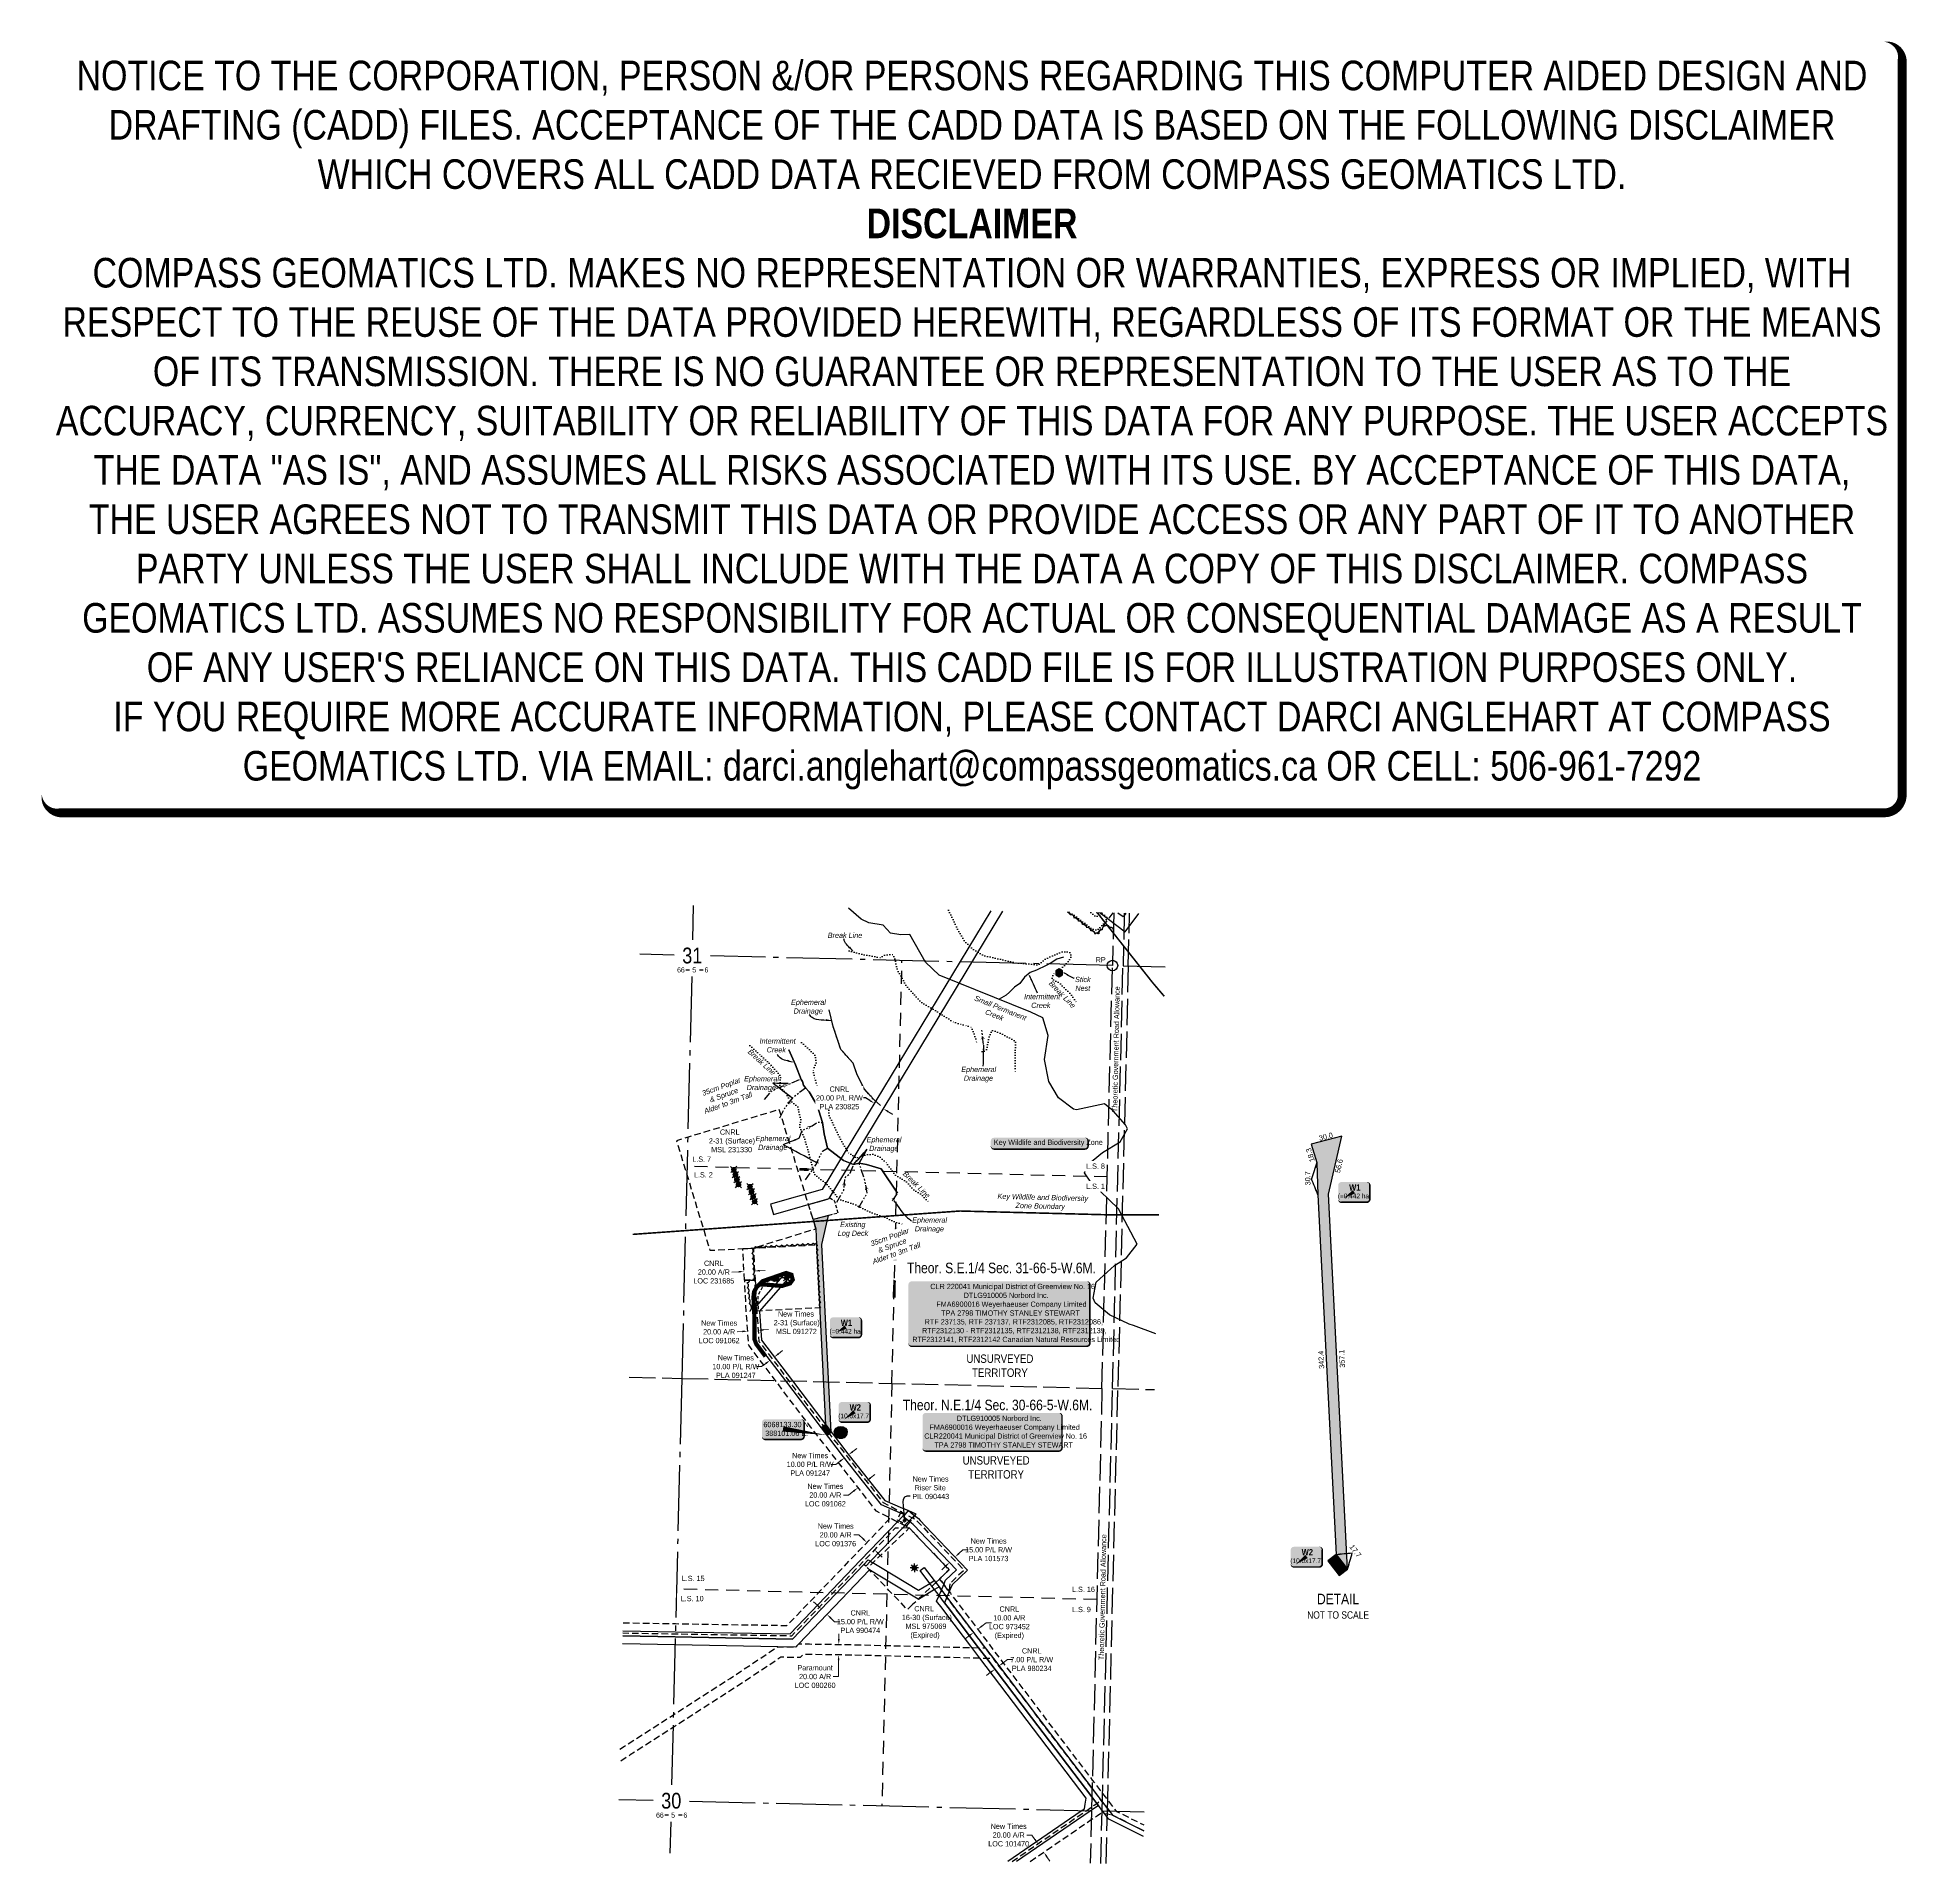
# Model space of a CAD drawing. Extents: x 386600 to 390153, y 6067319 to 6070792.
import ezdxf
from ezdxf.enums import TextEntityAlignment as Align

# ---------------------------------------------------------------- set-up
doc = ezdxf.new("R2010")
doc.units = 0
doc.header["$LTSCALE"] = 5
doc.header["$PDSIZE"] = 0.5
for name, pattern in [('0', [1, 1, 0]), ('DASHDOT2', [5, 2.5, -1.25, 0, -1.25]), ('foc-ACCESSROAD', [3.75, 2.5, -1.25]), ('foc-LSD', [8, 5, -3]), ('foc-QUARTERLINE', [33, 25, -3, 2, -3]), ('foc-TOPO', [1, 0.2, -0.8]), ('foc-TOPO-ephemeral', [6.25, 3.125, -0.625, 0.625, -0.625, 0.625, -0.625]), ('foc-UNSURVEYED', [12.5, 10, -2.5]), ('HIDDEN2', [1.875, 1.25, -0.625]), ('UG_PIPE', [1.875, 1.25, -0.625])]:
    doc.linetypes.add(name, pattern=pattern)
doc.layers.get('Defpoints').update_dxf_attribs({"color": 9})
for name, color, linetype in [('10', 1, 'Continuous'), ('35', 37, 'Continuous'), ('9', 3, 'Continuous'), ('AS-PIPE-AG', 44, 'Continuous'), ('AS-PIPE-UG', 44, 'UG_PIPE'), ('AS-ROADS', 254, 'Continuous'), ('AS-SURFACE IMPACT', 7, 'Continuous'), ('AS-SYMBOL', 7, 'Continuous'), ('AS-UNDERLAY-H', 141, 'Continuous'), ('AS-WILDLIFE', 131, 'DASHDOT2'), ('AS-WILDLIFE-BLOCK', 131, 'Continuous'), ('C-AR', 13, 'foc-ACCESSROAD'), ('C-RW', 13, 'Continuous'), ('C-SYMBOL', 7, 'Continuous'), ('C-WS', 13, 'foc-ACCESSROAD'), ('C-WS-S', 13, 'Continuous'), ('DETAIL-T', 7, 'Continuous'), ('F-AR', 190, 'foc-ACCESSROAD'), ('F-RW', 190, 'Continuous'), ('F-WS', 190, 'foc-ACCESSROAD'), ('F-WS-S', 190, 'Continuous'), ('L-BD1', 253, 'Continuous'), ('L-MON', 1, 'Continuous'), ('L-QSEC', 8, 'foc-QUARTERLINE'), ('L-ROAD-T', 7, 'Continuous'), ('L-SECLBL', 7, 'Continuous'), ('L-SECTION-LSD', 7, 'foc-LSD'), ('L-UNS-T', 3, 'Continuous'), ('L-USEC', 7, 'foc-UNSURVEYED'), ('P-CROSSINGS', 250, 'Continuous'), ('P-TEMP-BLOCKS', 250, 'Continuous'), ('P-TEMP-BLUE', 160, 'Continuous'), ('P-TEMP-BLUE-H', 133, 'Continuous'), ('P-TEMP-BLUE-T', 170, 'Continuous'), ('P-WORKAREA-COUNTY', 104, 'Continuous'), ('P-WORKAREA-COUNTY-H', 71, 'Continuous'), ('T-BUSH', 110, '0'), ('T-BUSH-T', 110, 'Continuous'), ('T-CREEK', 160, 'Continuous'), ('T-DRAW', 143, 'foc-TOPO-ephemeral'), ('T-EXISTING TFA', 220, 'HIDDEN2'), ('T-EXISTING TFA-T', 220, 'Continuous'), ('T-GENERAL', 48, 'foc-TOPO'), ('T-LOW-AREA', 48, 'foc-TOPO'), ('T-WATER-T', 170, 'Continuous')]:
    doc.layers.add(name, color=color, linetype=linetype)
for name, color, linetype, lineweight in [('C-AR-T', 13, 'Continuous', 9), ('C-RW-T', 13, 'Continuous', 9), ('C-WS-T', 13, 'Continuous', 9), ('F-AR-T', 190, 'Continuous', 9), ('F-RW-T', 190, 'Continuous', 9), ('F-WS-T', 190, 'Continuous', 9), ('T-TEXT', 48, 'Continuous', 18)]:
    doc.layers.add(name, color=color, linetype=linetype, lineweight=lineweight)
doc.layers.add('DISCLAIMER', color=7, linetype='Continuous', plot=False)
doc.styles.add('100L', font='ARIALN.TTF', dxfattribs={"height": 11})
doc.styles.add('175L', font='ARIALN.TTF', dxfattribs={"height": 20})
doc.styles.add('80', font='ARIALN.TTF', dxfattribs={"height": 10})
doc.styles.add('80CG', font='ARIALN.TTF', dxfattribs={"height": 10})
doc.styles.add('80L', font='ARIALN.TTF', dxfattribs={"height": 10})
doc.styles.add('BOLD', font='ARIALNB.TTF')
doc.styles.add('Crossing', font='ARIALN.TTF', dxfattribs={"height": 10})
doc.styles.add('foc-LtypeFont', font='ARIALN.TTF', dxfattribs={"height": 7.35})
doc.styles.add('SIMPLEX', font='ARIALN.TTF')
doc.linetypes.add('foc-TOPO-flowdirection-NOLINE', pattern='A,0,[">",foc-LtypeFont,S=0.3,R=0,X=0,Y=-0.945],-20,[">",foc-LtypeFont,S=0.3,R=0,X=0,Y=-0.945],0', length=20)
doc.dimstyles.new('Compass 5 000', dxfattribs={"dimscale": 5, "dimtxt": 9, "dimasz": 2, "dimexe": 0.2, "dimexo": 0.0625, "dimgap": 0.5, "dimtad": 0, "dimtih": 1, "dimtoh": 1, "dimzin": 0, "dimdsep": 46, "dimtxsty": '80CG', "dimcen": 0.1, "dimse1": 1, "dimse2": 1, "dimclrd": 256, "dimclrt": 256, "dimaunit": 1, "dimadec": 4, "dimazin": 0, "dimtfac": 0.06, "dimtofl": 0, "dimtmove": 0, "dimatfit": 1, "dimfxl": 0.2, "dimtolj": 1, "dimtzin": 0, "dimlwd": -1, "dimarcsym": 0})

# ---------------------------------------------------------------- blocks, each defined once
blk = doc.blocks.new('L-SECLBL')
at = {"layer": '9', "color": 7}
for p, q in [((-5.1, -27.8), (-12.3, -27.8)), ((20.7, -27.8), (13.5, -27.8))]:
    blk.add_line(p, q, dxfattribs=at)
at = {"layer": '10', "color": 2, "style": 'SIMPLEX'}
blk.add_attdef('SEC', text='', height=30, dxfattribs=at).set_placement((0, 0), align=Align.MIDDLE)
at = {"layer": '10', "color": 5, "style": '80L'}
blk.add_attdef('TWP', text='', height=9.5, dxfattribs=at).set_placement((-14.4, -27.4), align=Align.MIDDLE_RIGHT)
blk.add_attdef('RGE', text='', height=9.5, dxfattribs=at).set_placement((3.6, -27.4), align=Align.MIDDLE_CENTER)
blk.add_attdef('MER', text='', height=9.5, dxfattribs=at).set_placement((23.2, -27.4), align=Align.MIDDLE_LEFT)
blk = doc.blocks.new('NEST_ACTIVE')
h = blk.add_hatch(color=90)
h.dxf.hatch_style = 1
h.paths.add_polyline_path([(-6.5, -3.8), (0, -7.5), (6.5, -3.8), (6.5, 3.8), (0, 7.5), (-6.5, 3.8)])
h = blk.add_hatch(color=13)
h.dxf.hatch_style = 1
edge = h.paths.add_edge_path()
edge.add_arc((0, 0), 1, 0, 360)
at = {"color": 13, "flags": 128}
blk.add_lwpolyline([(-6.5, -3.8), (0, -7.5), (6.5, -3.8), (6.5, 3.8), (0, 7.5), (-6.5, 3.8)], close=True, dxfattribs=at)
at = {"color": 13}
blk.add_circle((0, 0), 1, dxfattribs=at)
blk = doc.blocks.new('GAS')
h = blk.add_hatch(color=255)
h.dxf.hatch_style = 1
edge = h.paths.add_edge_path()
edge.add_arc((0, 0), 0.9, 0, 360)
for p, q in [((-0.81, 0), (-1.62, 0)), ((-0.57, 0.57), (-1.14, 1.14)), ((0, 0.81), (0, 1.62)), ((0.57, 0.57), (1.14, 1.14)), ((1.62, 0), (0.81, 0)), ((-0.57, -0.57), (-1.14, -1.14)), ((0, -0.81), (0, -1.62)), ((1.14, -1.14), (0.57, -0.57))]:
    blk.add_line(p, q)
blk.add_circle((0, 0), 0.8)
blk = doc.blocks.new('WC')
at = {"layer": 'L-MON'}
h = blk.add_hatch(color=255, dxfattribs=at)
h.dxf.hatch_style = 1
edge = h.paths.add_edge_path()
edge.add_arc((0, 0), 0.9, 0, 360)
at = {"layer": 'L-MON', "color": 240, "flags": 128}
for points in [[(-0.62, 0.5), (-1.23, 1.12)], [(0.52, 0.61), (1.13, 1.21)], [(-1.18, -1.18), (-0.56, -0.57)], [(1.16, -1.18), (0.56, -0.57)]]:
    blk.add_lwpolyline(points, dxfattribs=at)
at = {"layer": 'L-MON', "color": 240}
for radius in [0.8, 0.373]:
    blk.add_circle((0, 0), radius, dxfattribs=at)
blk = doc.blocks.new('PIG')
h = blk.add_hatch(color=255)
h.dxf.hatch_style = 1
edge = h.paths.add_edge_path()
edge.add_arc((0, 0), 0.85, 0, 360)
at = {"layer": 'AS-SYMBOL'}
h = blk.add_hatch(color=48, dxfattribs=at)
h.dxf.hatch_style = 1
h.paths.add_polyline_path([(-0.1, 0, 1), (-0.55, 0, 1)])
h = blk.add_hatch(color=48, dxfattribs=at)
h.dxf.hatch_style = 1
h.paths.add_polyline_path([(0.1, 0, 1), (0.55, 0, 1)])
at = {"layer": 'AS-SYMBOL', "color": 48}
for centre, radius in [((0, 0), 0.75), ((-0.33, 0), 0.225), ((0.33, 0), 0.225)]:
    blk.add_circle(centre, radius, dxfattribs=at)
blk = doc.blocks.new('RISER')
h = blk.add_hatch(color=255)
h.dxf.hatch_style = 1
edge = h.paths.add_edge_path()
edge.add_arc((0, 0), 0.7, 0, 360)
blk.add_hatch(color=48).paths.add_polyline_path([(0.58, -0.15), (-0.58, -0.15, 0.774597)])
at = {"color": 48}
blk.add_line((-0.58, -0.15), (0.58, -0.15), dxfattribs=at)
blk.add_circle((0, 0), 0.6, dxfattribs=at)
blk = doc.blocks.new('*D461')
at = {"layer": 'Defpoints', "color": 0, "transparency": 16777216}
for p in [(387996.6, 6068270.8), (388000.6, 6068282.1), (388004.6, 6068276.8)]:
    blk.add_point(p, dxfattribs=at)
at = {"layer": 'F-RW-T', "transparency": 16777216}
for p, q in [((387976.7, 6068263.9), (387966.7, 6068263.9)), ((387984.7, 6068270), (387976.7, 6068263.9)), ((388008.6, 6068288.1), (388016.5, 6068294.2))]:
    blk.add_line(p, q, dxfattribs=at)
for points in [[(387983.7, 6068271.3), (387985.7, 6068268.7), (387992.6, 6068276)], [(388007.5, 6068289.5), (388009.6, 6068286.8), (388000.6, 6068282.1)]]:
    blk.add_solid(points, dxfattribs=at)
at = {"layer": 'F-RW-T', "transparency": 16777216, "insert": (387927.6, 6068263.9), "char_height": 10, "attachment_point": 5, "style": '80CG'}
blk.add_mtext('\\A1;New Times\\P10.00 P/L R/W\\PPLA 091247', dxfattribs=at)
blk = doc.blocks.new('*D462')
at = {"layer": 'Defpoints', "color": 0, "transparency": 16777216}
for p in [(387970.1, 6068332.4), (387950.2, 6068331.4), (387950.2, 6068330.9)]:
    blk.add_point(p, dxfattribs=at)
at = {"layer": 'F-AR-T', "transparency": 16777216}
for p, q in [((387980.1, 6068333.6), (387990, 6068334.3)), ((387940.2, 6068330.7), (387930.2, 6068330))]:
    blk.add_line(p, q, dxfattribs=at)
for points in [[(387940.1, 6068332.4), (387940.3, 6068329.1), (387950.2, 6068331.4)], [(387980, 6068335.3), (387980.2, 6068331.9), (387970.1, 6068332.9)]]:
    blk.add_solid(points, dxfattribs=at)
at = {"layer": 'F-AR-T', "transparency": 16777216, "insert": (387895.9, 6068330), "char_height": 10, "attachment_point": 5, "style": '80CG'}
blk.add_mtext('\\A1;New Times\\P20.00 A/R\\PLOC 091062', dxfattribs=at)
blk = doc.blocks.new('*U466')
h = blk.add_hatch(color=255)
edge = h.paths.add_edge_path()
edge.add_line((-166.5, -62.5), (166.5, -62.5))
edge.add_arc((166.5, -56.5), 6, 270, 360)
edge.add_line((172.5, -56.5), (172.5, 55))
edge.add_arc((166.5, 55), 6, 0, 90)
edge.add_line((166.5, 61), (-166.5, 61))
edge.add_arc((-166.5, 55), 6, 90, 180)
edge.add_line((-172.5, 55), (-172.5, -56.5))
edge.add_arc((-166.5, -56.5), 6, 180, 270)
at = {"color": 44, "flags": 128}
blk.add_lwpolyline([(-166.5, -62.5, 3, 3, 0), (166.5, -62.5, 3, 3, 0.414214), (172.5, -56.5, 3, 3, 0), (172.5, 55, 3, 0, 0.414214), (166.5, 61, 0, 0, 0), (-166.5, 61, 0, 0, 0.414214), (-172.5, 55, 0, 0, 0), (-172.5, -56.5, 0, 3, 0.414214)], format="xyseb", close=True, dxfattribs=at)
at = {"color": 44, "style": '80'}
blk.add_attdef('ENTER_TEXT_001', (-36, -5), '', height=10, dxfattribs=at)
blk = doc.blocks.new('*U469')
h = blk.add_hatch(color=255)
edge = h.paths.add_edge_path()
edge.add_line((-86.5, -11.5), (86.5, -11.5))
edge.add_arc((86.5, -5.5), 6, 270, 360)
edge.add_line((92.5, -5.5), (92.5, 4))
edge.add_arc((86.5, 4), 6, 0, 90)
edge.add_line((86.5, 10), (-86.5, 10))
edge.add_arc((-86.5, 4), 6, 90, 180)
edge.add_line((-92.5, 4), (-92.5, -5.5))
edge.add_arc((-86.5, -5.5), 6, 180, 270)
at = {"color": 131, "flags": 128}
blk.add_lwpolyline([(-86.5, -11.5, 3, 3, 0), (86.5, -11.5, 3, 3, 0.414214), (92.5, -5.5, 3, 3, 0), (92.5, 4, 3, 0, 0.414214), (86.5, 10, 0, 0, 0), (-86.5, 10, 0, 0, 0.414214), (-92.5, 4, 0, 0, 0), (-92.5, -5.5, 0, 3, 0.414214)], format="xyseb", close=True, dxfattribs=at)
at = {"color": 131, "style": '80'}
blk.add_attdef('ENTER_TEXT_001', (-36, -5), '', height=10, dxfattribs=at)
blk = doc.blocks.new('*U477')
at = {"layer": '35', "color": 3}
blk.add_circle((0, 0), 10, dxfattribs=at)
at = {"layer": '35', "color": 3, "style": '80'}
blk.add_attdef('RP_001', (-31.9, 6), '', height=10, dxfattribs=at)
blk = doc.blocks.new('*D542')
at = {"layer": 'C-AR-T', "transparency": 16777216}
for p, q in [((387933.3, 6068444.3), (387920.1, 6068443.6)), ((387973.2, 6068446.3), (387983.2, 6068446.8))]:
    blk.add_line(p, q, dxfattribs=at)
for points in [[(387933.2, 6068445.9), (387933.3, 6068442.6), (387943.2, 6068444.8)], [(387973.1, 6068448), (387973.3, 6068444.6), (387963.2, 6068445.8)]]:
    blk.add_solid(points, dxfattribs=at)
at = {"layer": 'Defpoints', "color": 0, "transparency": 16777216}
for p in [(387942.2, 6068465.5), (387943.2, 6068444.8), (387962.2, 6068466.5)]:
    blk.add_point(p, dxfattribs=at)
at = {"layer": 'C-AR-T', "transparency": 16777216, "insert": (387885.8, 6068443.6), "char_height": 10, "attachment_point": 5, "style": '80CG'}
blk.add_mtext('\\A1;CNRL\\P20.00 A/R\\PLOC 231685', dxfattribs=at)
blk = doc.blocks.new('*D545')
at = {"layer": 'Defpoints', "color": 0, "transparency": 16777216}
for p in [(388273.5, 6067954.5), (388284.3, 6067964.8), (388344.5, 6067901.7)]:
    blk.add_point(p, dxfattribs=at)
at = {"layer": 'F-RW-T', "transparency": 16777216}
for p, q in [((388351.8, 6067908.6), (388359, 6067915.5)), ((388359, 6067915.5), (388369, 6067915.5)), ((388326.5, 6067884.4), (388319.3, 6067877.5))]:
    blk.add_line(p, q, dxfattribs=at)
for points in [[(388350.6, 6067909.8), (388352.9, 6067907.4), (388344.5, 6067901.7)], [(388325.4, 6067885.7), (388327.7, 6067883.2), (388333.8, 6067891.4)]]:
    blk.add_solid(points, dxfattribs=at)
at = {"layer": 'F-RW-T', "transparency": 16777216, "insert": (388408.1, 6067915.5), "char_height": 10, "attachment_point": 5, "style": '80CG'}
blk.add_mtext('\\A1;New Times\\P15.00 P/L R/W\\PPLA 101573', dxfattribs=at)
blk = doc.blocks.new('*D546')
at = {"layer": 'C-RW-T', "transparency": 16777216}
for p, q in [((388435.9, 6067700.6), (388443.8, 6067706.6)), ((388443.8, 6067706.6), (388453.8, 6067706.6)), ((388412, 6067682.5), (388404, 6067676.4))]:
    blk.add_line(p, q, dxfattribs=at)
for points in [[(388434.9, 6067701.9), (388436.9, 6067699.2), (388427.9, 6067694.5)], [(388411, 6067683.8), (388413, 6067681.1), (388419.9, 6067688.5)]]:
    blk.add_solid(points, dxfattribs=at)
at = {"layer": 'Defpoints', "color": 0, "transparency": 16777216}
for p in [(388426.2, 6067696.8), (388427.9, 6067694.5), (388418.2, 6067690.8)]:
    blk.add_point(p, dxfattribs=at)
at = {"layer": 'C-RW-T', "transparency": 16777216, "insert": (388490.1, 6067706.6), "char_height": 10, "attachment_point": 5, "style": '80CG'}
blk.add_mtext('\\A1;CNRL\\P7.00 P/L R/W\\PPLA 980234', dxfattribs=at)
blk = doc.blocks.new('*D547')
at = {"layer": 'C-RW-T', "transparency": 16777216}
for p, q in [((388082.7, 6067809.9), (388075.5, 6067816.8)), ((388108, 6067785.7), (388115.2, 6067778.8)), ((388115.2, 6067778.8), (388125.2, 6067778.8))]:
    blk.add_line(p, q, dxfattribs=at)
for points in [[(388083.9, 6067811.1), (388081.6, 6067808.7), (388090, 6067803)], [(388109.2, 6067786.9), (388106.9, 6067784.5), (388100.8, 6067792.6)]]:
    blk.add_solid(points, dxfattribs=at)
at = {"layer": 'Defpoints', "color": 0, "transparency": 16777216}
for p in [(388099.3, 6067812.7), (388110.1, 6067802.3), (388100.8, 6067792.6)]:
    blk.add_point(p, dxfattribs=at)
at = {"layer": 'C-RW-T', "transparency": 16777216, "insert": (388164.3, 6067778.8), "char_height": 10, "attachment_point": 5, "style": '80CG'}
blk.add_mtext('\\A1;CNRL\\P15.00 P/L R/W\\PPLA 990474', dxfattribs=at)
blk = doc.blocks.new('*D549')
at = {"layer": 'C-AR-T', "transparency": 16777216}
for p, q in [((388395.4, 6067770.3), (388403.4, 6067776.3)), ((388403.4, 6067776.3), (388413.4, 6067776.3)), ((388371.6, 6067752.2), (388363.6, 6067746.2))]:
    blk.add_line(p, q, dxfattribs=at)
for points in [[(388394.4, 6067771.6), (388396.4, 6067769), (388387.4, 6067764.3)], [(388370.6, 6067753.6), (388372.6, 6067750.9), (388379.6, 6067758.3)]]:
    blk.add_solid(points, dxfattribs=at)
at = {"layer": 'Defpoints', "color": 0, "transparency": 16777216}
for p in [(388385.8, 6067766.4), (388387.4, 6067764.3), (388378, 6067760.4)]:
    blk.add_point(p, dxfattribs=at)
at = {"layer": 'C-AR-T', "transparency": 16777216, "insert": (388447.6, 6067776.3), "char_height": 10, "attachment_point": 5, "style": '80CG'}
blk.add_mtext('\\A1;CNRL\\P10.00 A/R\\PLOC 973452\\P(Expired)', dxfattribs=at)
blk = doc.blocks.new('*D550')
at = {"layer": 'Defpoints', "color": 0, "transparency": 16777216}
for p in [(388176.6, 6067929), (388176.8, 6067929.3), (388191, 6067915.2)]:
    blk.add_point(p, dxfattribs=at)
at = {"layer": 'F-AR-T', "transparency": 16777216}
for p, q in [((388161.7, 6067943.8), (388151.7, 6067943.8)), ((388169.6, 6067936.2), (388161.7, 6067943.8)), ((388198.5, 6067908.5), (388205.7, 6067901.6))]:
    blk.add_line(p, q, dxfattribs=at)
for points in [[(388170.8, 6067937.4), (388168.5, 6067935), (388176.8, 6067929.3)], [(388199.7, 6067909.7), (388197.4, 6067907.3), (388191.3, 6067915.4)]]:
    blk.add_solid(points, dxfattribs=at)
at = {"layer": 'F-AR-T', "transparency": 16777216, "insert": (388117.4, 6067943.8), "char_height": 10, "attachment_point": 5, "style": '80CG'}
blk.add_mtext('\\A1;New Times\\P20.00 A/R\\PLOC 091376', dxfattribs=at)
blk = doc.blocks.new('*D551')
at = {"layer": 'Defpoints', "color": 0, "transparency": 16777216}
for p in [(388102.2, 6067735.9), (388102, 6067715.8), (388123.1, 6067715.5)]:
    blk.add_point(p, dxfattribs=at)
at = {"layer": 'F-AR-T', "transparency": 16777216}
for p, q in [((388123.4, 6067745.6), (388123.5, 6067755.6)), ((388123, 6067705.5), (388122.6, 6067674.4)), ((388122.6, 6067674.4), (388112.6, 6067674.4))]:
    blk.add_line(p, q, dxfattribs=at)
for points in [[(388121.7, 6067745.7), (388125.1, 6067745.6), (388123.3, 6067735.6)], [(388121.3, 6067705.6), (388124.6, 6067705.5), (388123.1, 6067715.5)]]:
    blk.add_solid(points, dxfattribs=at)
at = {"layer": 'F-AR-T', "transparency": 16777216, "insert": (388078.3, 6067674.4), "char_height": 10, "attachment_point": 5, "style": '80CG'}
blk.add_mtext('\\A1;Paramount\\P20.00 A/R\\PLOC 080260', dxfattribs=at)
blk = doc.blocks.new('*D552')
at = {"layer": 'Defpoints', "color": 0, "transparency": 16777216}
for p in [(388120.8, 6068083.9), (388136.6, 6068096.2), (388160.1, 6068033.7)]:
    blk.add_point(p, dxfattribs=at)
at = {"layer": 'F-AR-T', "transparency": 16777216}
for p, q in [((388183.7, 6068052.2), (388191.6, 6068058.4)), ((388142, 6068019.6), (388132, 6068019.6)), ((388152.2, 6068027.6), (388142, 6068019.6))]:
    blk.add_line(p, q, dxfattribs=at)
for points in [[(388182.7, 6068053.5), (388184.7, 6068050.9), (388175.8, 6068046)], [(388151.2, 6068028.9), (388153.2, 6068026.3), (388160.1, 6068033.7)]]:
    blk.add_solid(points, dxfattribs=at)
at = {"layer": 'F-AR-T', "transparency": 16777216, "insert": (388097.8, 6068019.6), "char_height": 10, "attachment_point": 5, "style": '80CG'}
blk.add_mtext('\\A1;New Times\\P20.00 A/R\\PLOC 091062', dxfattribs=at)
blk = doc.blocks.new('*D553')
at = {"layer": 'Defpoints', "color": 0, "transparency": 16777216}
for p in [(388117.3, 6068111.9), (388125.3, 6068118), (388141.8, 6068096.2)]:
    blk.add_point(p, dxfattribs=at)
at = {"layer": 'F-RW-T', "transparency": 16777216}
for p, q in [((388125.9, 6068084.1), (388118, 6068078)), ((388149.8, 6068102.2), (388157.8, 6068108.3)), ((388118, 6068078), (388108, 6068078))]:
    blk.add_line(p, q, dxfattribs=at)
for points in [[(388124.9, 6068085.4), (388126.9, 6068082.8), (388133.9, 6068090.1)], [(388148.8, 6068103.6), (388150.8, 6068100.9), (388141.8, 6068096.2)]]:
    blk.add_solid(points, dxfattribs=at)
at = {"layer": 'F-RW-T', "transparency": 16777216, "insert": (388068.9, 6068078), "char_height": 10, "attachment_point": 5, "style": '80CG'}
blk.add_mtext('\\A1;New Times\\P10.00 P/L R/W\\PPLA 091247', dxfattribs=at)
blk = doc.blocks.new('*D554')
at = {"layer": 'Defpoints', "color": 0, "transparency": 16777216}
for p in [(388501.9, 6067356.5), (388506.6, 6067359.7), (388517.9, 6067343.2)]:
    blk.add_point(p, dxfattribs=at)
at = {"layer": 'F-AR-T', "transparency": 16777216}
for p, q in [((388490.6, 6067373), (388480.6, 6067373)), ((388496.2, 6067364.7), (388490.6, 6067373)), ((388518.9, 6067331.7), (388524.5, 6067323.5))]:
    blk.add_line(p, q, dxfattribs=at)
for points in [[(388497.6, 6067365.7), (388494.9, 6067363.8), (388501.9, 6067356.5)], [(388520.2, 6067332.7), (388517.5, 6067330.8), (388513.2, 6067340)]]:
    blk.add_solid(points, dxfattribs=at)
at = {"layer": 'F-AR-T', "transparency": 16777216, "insert": (388446.3, 6067373), "char_height": 10, "attachment_point": 5, "style": '80CG'}
blk.add_mtext('\\A1;New Times\\P20.00 A/R\\PLOC 101470', dxfattribs=at)
blk = doc.blocks.new('*U555')
h = blk.add_hatch(color=255)
edge = h.paths.add_edge_path()
edge.add_line((-126.5, -37), (126.5, -37))
edge.add_arc((126.5, -31), 6, 270, 360)
edge.add_line((132.5, -31), (132.5, 29.5))
edge.add_arc((126.5, 29.5), 6, 0, 90)
edge.add_line((126.5, 35.5), (-126.5, 35.5))
edge.add_arc((-126.5, 29.5), 6, 90, 180)
edge.add_line((-132.5, 29.5), (-132.5, -31))
edge.add_arc((-126.5, -31), 6, 180, 270)
at = {"color": 44, "flags": 128}
blk.add_lwpolyline([(-126.5, -37, 3, 3, 0), (126.5, -37, 3, 3, 0.414214), (132.5, -31, 3, 3, 0), (132.5, 29.5, 3, 0, 0.414214), (126.5, 35.5, 0, 0, 0), (-126.5, 35.5, 0, 0, 0.414214), (-132.5, 29.5, 0, 0, 0), (-132.5, -31, 0, 3, 0.414214)], format="xyseb", close=True, dxfattribs=at)
at = {"color": 44, "style": '80'}
blk.add_attdef('ENTER_TEXT_001', (-36, -5), '', height=10, dxfattribs=at)
blk = doc.blocks.new('*D556')
at = {"layer": 'Defpoints', "color": 0, "transparency": 16777216}
for p in [(388191.1, 6068764.6), (388160.1, 6068713.2), (388177.2, 6068702.9)]:
    blk.add_point(p, dxfattribs=at)
at = {"layer": 'F-WS-S', "transparency": 16777216}
for p, q in [((388174, 6068774.9), (388164, 6068774.9)), ((388182.6, 6068769.7), (388174, 6068774.9)), ((388216.8, 6068749.1), (388225.4, 6068743.9))]:
    blk.add_line(p, q, dxfattribs=at)
for points in [[(388183.4, 6068771.2), (388181.7, 6068768.3), (388191.1, 6068764.6)], [(388217.7, 6068750.5), (388215.9, 6068747.6), (388208.2, 6068754.2)]]:
    blk.add_solid(points, dxfattribs=at)
at = {"layer": 'F-WS-S', "transparency": 16777216, "insert": (388124.5, 6068774.9), "char_height": 10, "attachment_point": 5, "style": '80CG', "bg_fill": 3, "box_fill_scale": 1.1, "bg_fill_color": 256, "bg_fill_true_color": 13158600, "bg_fill_transparency": 0}
blk.add_mtext('\\A1;CNRL\\P20.00 P/L R/W\\PPLA 230825', dxfattribs=at)
blk = doc.blocks.new('*U575')
h = blk.add_hatch(color=133)
edge = h.paths.add_edge_path()
edge.add_line((-24, -20), (24, -20))
edge.add_arc((24, -14), 6, 270, 360)
edge.add_line((30, -14), (30, 12.5))
edge.add_arc((24, 12.5), 6, 0, 90)
edge.add_line((24, 18.5), (-24, 18.5))
edge.add_arc((-24, 12.5), 6, 90, 180)
edge.add_line((-30, 12.5), (-30, -14))
edge.add_arc((-24, -14), 6, 180, 270)
at = {"color": 250, "flags": 128}
blk.add_lwpolyline([(-24, -20, 3, 3, 0), (24, -20, 3, 3, 0.414214), (30, -14, 3, 3, 0), (30, 12.5, 3, 0, 0.414214), (24, 18.5, 0, 0, 0), (-24, 18.5, 0, 0, 0.414214), (-30, 12.5, 0, 0, 0), (-30, -14, 0, 3, 0.414214)], format="xyseb", close=True, dxfattribs=at)
at = {"flags": 128}
blk.add_lwpolyline([(-17.2, -10.1, 0, 7.5, 0), (0, 0, 0, 0, 0)], format="xyseb", dxfattribs=at)
at = {"color": 250}
for tag, p, height, style in [('TEMP_AREA_W1_001', (-9.2, 2.2), 12, 'BOLD'), ('ENTER_TEXT_001', (-30.7, -12.5), 9, '80')]:
    blk.add_attdef(tag, p, '', height=height, dxfattribs=dict(at, style=style))
blk = doc.blocks.new('*U590')
h = blk.add_hatch(color=254)
edge = h.paths.add_edge_path()
edge.add_line((-34, -20), (34, -20))
edge.add_arc((34, -14), 6, 270, 360)
edge.add_line((40, -14), (40, 12.5))
edge.add_arc((34, 12.5), 6, 0, 90)
edge.add_line((34, 18.5), (-34, 18.5))
edge.add_arc((-34, 12.5), 6, 90, 180)
edge.add_line((-40, 12.5), (-40, -14))
edge.add_arc((-34, -14), 6, 180, 270)
at = {"color": 1, "flags": 128}
blk.add_lwpolyline([(-34, -20, 3, 3, 0), (34, -20, 3, 3, 0.414214), (40, -14, 3, 3, 0), (40, 12.5, 3, 0, 0.414214), (34, 18.5, 0, 0, 0), (-34, 18.5, 0, 0, 0.414214), (-40, 12.5, 0, 0, 0), (-40, -14, 0, 3, 0.414214)], format="xyseb", close=True, dxfattribs=at)
blk.add_lwpolyline([(83.7, -11.9, 0, 10, 0), (0, 0, 5, 5, 0)], format="xyseb", dxfattribs=at)
at = {"color": 1, "style": '80'}
blk.add_attdef('ENTER_TEXT_001', (-36, -5), '', height=10, dxfattribs=at)
blk = doc.blocks.new('xing2')
h = blk.add_hatch(color=50)
h.dxf.hatch_style = 1
edge = h.paths.add_edge_path()
edge.add_ellipse((0, 0), major_axis=(-12.5, 0), ratio=0.816297, start_angle=0, end_angle=360)
h = blk.add_hatch(color=250)
h.dxf.hatch_style = 1
edge = h.paths.add_edge_path()
edge.add_ellipse((0, -2), major_axis=(-12.5, 0), ratio=0.816297, start_angle=0, end_angle=180)
edge.add_line((12.5, -2), (12.5, 0))
edge.add_ellipse((0, 0), major_axis=(-12.5, 0), ratio=0.816297, start_angle=0, end_angle=180, ccw=False)
edge.add_line((-12.5, 0), (-12.5, -2))
at = {"color": 250}
blk.add_ellipse((0, 0), major_axis=(-12.5, 0), ratio=0.816297, dxfattribs=at)
blk.add_ellipse((0, -2), major_axis=(-12.5, 0), ratio=0.816297, start_param=0, end_param=3.141593, dxfattribs=at)
at = {"color": 250, "style": 'Crossing'}
blk.add_attdef('CROSSING', text='', height=9, dxfattribs=at).set_placement((0.1, 0), align=Align.MIDDLE_CENTER)
at = {"color": 250, "style": 'Crossing', "flags": 1}
for tag, p in [('DESCRIPTION', (0.1, -25.8)), ('LOCATION', (0.1, -39.3)), ('OWNER', (0.1, -12.5)), ('DWG_REF', (0.1, -52.8))]:
    blk.add_attdef(tag, text='', height=9, dxfattribs=at).set_placement(p, align=Align.MIDDLE_CENTER)
blk = doc.blocks.new('*U596')
h = blk.add_hatch(color=71)
edge = h.paths.add_edge_path()
edge.add_line((-24, -20), (24, -20))
edge.add_arc((24, -14), 6, 270, 360)
edge.add_line((30, -14), (30, 12.5))
edge.add_arc((24, 12.5), 6, 0, 90)
edge.add_line((24, 18.5), (-24, 18.5))
edge.add_arc((-24, 12.5), 6, 90, 180)
edge.add_line((-30, 12.5), (-30, -14))
edge.add_arc((-24, -14), 6, 180, 270)
at = {"color": 250, "flags": 128}
blk.add_lwpolyline([(-24, -20, 3, 3, 0), (24, -20, 3, 3, 0.414214), (30, -14, 3, 3, 0), (30, 12.5, 3, 0, 0.414214), (24, 18.5, 0, 0, 0), (-24, 18.5, 0, 0, 0.414214), (-30, 12.5, 0, 0, 0), (-30, -14, 0, 3, 0.414214)], format="xyseb", close=True, dxfattribs=at)
at = {"flags": 128}
blk.add_lwpolyline([(-20.4, -15.1, 0, 7.5, 0), (0, 0, 0, 0, 0)], format="xyseb", dxfattribs=at)
at = {"color": 250}
for tag, p, height, style in [('TEMP_AREA_W1_001', (-9.2, 2.2), 12, 'BOLD'), ('ENTER_TEXT_001', (-30.7, -12.5), 9, '80')]:
    blk.add_attdef(tag, p, '', height=height, dxfattribs=dict(at, style=style))
blk = doc.blocks.new('*U599')
h = blk.add_hatch(color=133)
edge = h.paths.add_edge_path()
edge.add_line((-24, -20), (24, -20))
edge.add_arc((24, -14), 6, 270, 360)
edge.add_line((30, -14), (30, 12.5))
edge.add_arc((24, 12.5), 6, 0, 90)
edge.add_line((24, 18.5), (-24, 18.5))
edge.add_arc((-24, 12.5), 6, 90, 180)
edge.add_line((-30, 12.5), (-30, -14))
edge.add_arc((-24, -14), 6, 180, 270)
at = {"color": 250, "flags": 128}
blk.add_lwpolyline([(-24, -20, 3, 3, 0), (24, -20, 3, 3, 0.414214), (30, -14, 3, 3, 0), (30, 12.5, 3, 0, 0.414214), (24, 18.5, 0, 0, 0), (-24, 18.5, 0, 0, 0.414214), (-30, 12.5, 0, 0, 0), (-30, -14, 0, 3, 0.414214)], format="xyseb", close=True, dxfattribs=at)
at = {"flags": 128}
blk.add_lwpolyline([(-19.5, -12.2, 0, 7.5, 0), (0, 0, 0, 0, 0)], format="xyseb", dxfattribs=at)
at = {"color": 250}
for tag, p, height, style in [('TEMP_AREA_W1_001', (-9.2, 2.2), 12, 'BOLD'), ('ENTER_TEXT_001', (-30.7, -12.5), 9, '80')]:
    blk.add_attdef(tag, p, '', height=height, dxfattribs=dict(at, style=style))
blk = doc.blocks.new('Disclaimer_Legal')
at = {"layer": 'DISCLAIMER', "color": 254, "flags": 128}
blk.add_lwpolyline([(-3612.9, -1104.6, 37.5, 37.5, 0), (4096.1, -1104.6, 37.5, 37.5, 0.414214), (4171.1, -1029.6, 37.5, 37.5, 0), (4171.1, 2078.7, 37.5, 0, 0.414214), (4096.1, 2153.7, 0, 0, 0), (-3612.9, 2153.7, 0, 0, 0.414214), (-3687.9, 2078.7, 0, 0, 0), (-3687.9, -1029.6, 0, 37.5, 0.414214)], format="xyseb", close=True, dxfattribs=at)
at = {"layer": 'DISCLAIMER', "color": 254, "insert": (241.6, 533.9), "char_height": 125, "width": 7717.568, "attachment_point": 5, "style": '80'}
blk.add_mtext('NOTICE TO THE CORPORATION, PERSON &/OR PERSONS REGARDING THIS COMPUTER AIDED DESIGN AND DRAFTING (CADD) FILES. ACCEPTANCE OF THE CADD DATA IS BASED ON THE FOLLOWING DISCLAIMER WHICH COVERS ALL CADD DATA RECIEVED FROM COMPASS GEOMATICS LTD.\\P{\\fArial Narrow|b1|i0|c0|p34;DISCLAIMER}\\PCOMPASS GEOMATICS LTD. MAKES NO REPRESENTATION OR WARRANTIES, EXPRESS OR IMPLIED, WITH RESPECT TO THE REUSE OF THE DATA PROVIDED HEREWITH, REGARDLESS OF ITS FORMAT OR THE MEANS OF ITS TRANSMISSION. THERE IS NO GUARANTEE OR REPRESENTATION TO THE USER AS TO THE ACCURACY, CURRENCY, SUITABILITY OR RELIABILITY OF THIS DATA FOR ANY PURPOSE. THE USER ACCEPTS THE DATA "AS IS", AND ASSUMES ALL RISKS ASSOCIATED WITH ITS USE. BY ACCEPTANCE OF THIS DATA, THE USER AGREES NOT TO TRANSMIT THIS DATA OR PROVIDE ACCESS OR ANY PART OF IT TO ANOTHER PARTY UNLESS THE USER SHALL INCLUDE WITH THE DATA A COPY OF THIS DISCLAIMER. COMPASS GEOMATICS LTD. ASSUMES NO RESPONSIBILITY FOR ACTUAL OR CONSEQUENTIAL DAMAGE AS A RESULT OF ANY USER\'S RELIANCE ON THIS DATA. THIS CADD FILE IS FOR ILLUSTRATION PURPOSES ONLY.\\PIF YOU REQUIRE MORE ACCURATE INFORMATION, PLEASE CONTACT DARCI ANGLEHART AT COMPASS GEOMATICS LTD. VIA EMAIL: darci.anglehart@compassgeomatics.ca OR CELL: 506-961-7292', dxfattribs=at)

msp = doc.modelspace()

# ---------------------------------------------------------------- hatches: boundary and pattern name
at = {"layer": 'AS-ROADS'}
h = msp.add_hatch(color=256, dxfattribs=at)
h.dxf.hatch_style = 1
h.paths.add_polyline_path([(388624.505, 6069126.936), (388612.717, 6069127.143), (388612.922, 6069126.99), (388623.981, 6069126.254)])
at = {"layer": 'AS-UNDERLAY-H'}
h = msp.add_hatch(color=256, dxfattribs=at)
h.dxf.hatch_style = 1
h.paths.add_polyline_path([(388048.679, 6068641.533), (388048.278, 6068636.38), (388066.093, 6068635.979), (388066.207, 6068641.189)])
at = {"layer": 'P-TEMP-BLUE-H'}
h = msp.add_hatch(color=256, dxfattribs=at)
h.dxf.hatch_style = 1
h.paths.add_polyline_path([(389054.14, 6068591.518), (389079.672, 6068701.808), (389021.613, 6068686.755), (389032.375, 6068651.826), (389034.169, 6068590.502), (389068.965, 6067906.796), (389090.421, 6067878.559)])
h = msp.add_hatch(color=256, dxfattribs=at)
h.dxf.hatch_style = 1
h.paths.add_polyline_path([(388090.833, 6068495.92), (388103.598, 6068551.065), (388074.569, 6068543.538), (388079.95, 6068526.074), (388080.847, 6068495.412), (388098.245, 6068153.559), (388108.973, 6068139.44)])
at = {"layer": 'P-WORKAREA-COUNTY-H'}
h = msp.add_hatch(color=256, dxfattribs=at)
h.dxf.hatch_style = 1
h.paths.add_polyline_path([(388098.245, 6068153.559), (388090.286, 6068147.511), (388101.014, 6068133.393), (388108.973, 6068139.44)])
h = msp.add_hatch(color=256, dxfattribs=at)
h.dxf.hatch_style = 1
h.paths.add_polyline_path([(389068.965, 6067906.796), (389053.047, 6067894.7), (389074.502, 6067866.464), (389090.421, 6067878.559)])

# ---------------------------------------------------------------- linework, layer by layer
at = {"layer": 'AS-PIPE-AG', "flags": 128}
msp.add_lwpolyline([(388000.945, 6068428.652), (388006.276, 6068429.503)], dxfattribs=at)
at = {"layer": 'AS-PIPE-UG', "flags": 128}
msp.add_lwpolyline([(388000.943, 6068428.647), (387991.059, 6068427.166), (387988.335, 6068425.887), (387985.576, 6068423.684), (387982.207, 6068419.713), (387977.925, 6068414.199), (387974.5, 6068408.861), (387969.256, 6068397.485), (387970.009, 6068371.033)], dxfattribs=at)
at = {"layer": 'AS-ROADS', "flags": 128}
msp.add_lwpolyline([(388624.505, 6069126.936), (388623.981, 6069126.254), (388612.922, 6069126.99), (388612.717, 6069127.143)], dxfattribs=at)
at = {"layer": 'AS-ROADS', "const_width": 7.997, "flags": 128}
msp.add_lwpolyline([(387984.013, 6068283.403), (387966.381, 6068306.922), (387962.904, 6068316.207), (387963.044, 6068355.94), (387961.133, 6068396.086), (387962.131, 6068405.479), (387966.525, 6068414.044), (387978.207, 6068426.195), (388023.295, 6068441.931), (388033.354, 6068438.619), (388035.769, 6068429.047), (388030.794, 6068422.277), (388015.536, 6068417.225), (387982.814, 6068419.945), (387972.07, 6068419.725)], dxfattribs=at)
at = {"layer": 'AS-WILDLIFE', "flags": 128}
for points in [[(388614.648, 6069127.11, 2.999, 2.999, 0), (388720.268, 6068993.695, 2.999, 2.999, 0), (388742.096, 6068968.014, 2.999, 2.999, 0)], [(388731.829, 6068552.294, 2.999, 2.999, 0), (388645.454, 6068552.294, 2.999, 2.999, 0), (388353.681, 6068559.776, 2.999, 2.999, 0), (388061.639, 6068538.916, 2.999, 2.999, 0), (388026.397, 6068536.398, 2.999, 2.999, 0), (387731.663, 6068515.346, 0, 0, 0)]]:
    msp.add_lwpolyline(points, format="xyseb", dxfattribs=at)
at = {"layer": 'C-AR', "flags": 128}
msp.add_lwpolyline([(387944.07, 6068428.408), (387941.031, 6068488.296), (387961.005, 6068489.314), (387964.051, 6068429.422), (387944.07, 6068428.408)], close=True, dxfattribs=at)
msp.add_lwpolyline([(388702.903, 6067381.138), (388643.373, 6067411.03), (388638.353, 6067417.626), (388634.117, 6067423.191), (388622.154, 6067438.912), (388604.892, 6067461.592), (388497.506, 6067602.693), (388417.264, 6067708.553), (388401.815, 6067728.933), (388335.671, 6067816.2), (388328.739, 6067825.343), (388318.413, 6067838.959), (388313.884, 6067844.933), (388307.665, 6067853.135), (388314.96, 6067860.097), (388322.926, 6067849.472), (388333.086, 6067835.895), (388335.386, 6067832.822), (388505.464, 6067608.717), (388605.287, 6067477.557), (388634.511, 6067439.158), (388649.922, 6067418.91), (388653.186, 6067417.27), (388703.176, 6067392.171)], dxfattribs=at)
at = {"layer": 'C-RW', "flags": 128}
for points in [[(388620.01, 6069127.015), (388667.478, 6069090.984), (388693.844, 6069125.718)], [(388669.119, 6069126.152), (388663.641, 6069118.996), (388653.86, 6069126.421)]]:
    msp.add_lwpolyline(points, dxfattribs=at)
at = {"layer": 'C-RW'}
for points in [[(387712.648, 6067751.592), (387812.594, 6067749.777), (388035.073, 6067745.735), (388171.043, 6067887.54), (388179.372, 6067896.222), (388183.73, 6067893.589), (388188.132, 6067890.93), (388189.73, 6067889.964), (388202.665, 6067882.149), (388274.86, 6067838.535), (388296.248, 6067851.684), (388304.782, 6067856.932), (388307.665, 6067853.135), (388313.884, 6067844.933), (388305.348, 6067839.68), (388274.929, 6067820.975), (388274.325, 6067821.34), (388194.997, 6067869.204), (388181.841, 6067877.145), (388047.181, 6067736.69), (388041.367, 6067730.618), (388007.42, 6067731.236), (387812.22, 6067734.786), (387712.275, 6067736.604)], [(388702.64, 6067370.456), (388636.825, 6067403.152), (388633.723, 6067407.229), (388629.069, 6067413.343), (388625.579, 6067417.931), (388617.016, 6067429.181), (388613.911, 6067433.262), (388604.498, 6067445.628), (388489.554, 6067596.667), (388404.513, 6067708.859), (388389.065, 6067729.239), (388331.123, 6067805.679), (388324.183, 6067814.835), (388313.84, 6067828.481), (388305.348, 6067839.68), (388300.402, 6067846.203), (388296.248, 6067851.684), (388277.884, 6067875.916), (388285.818, 6067881.951), (388304.782, 6067856.932), (388307.665, 6067853.135), (388313.884, 6067844.933), (388318.413, 6067838.959), (388328.739, 6067825.343), (388335.671, 6067816.2), (388401.815, 6067728.933), (388417.264, 6067708.553), (388497.506, 6067602.693), (388604.892, 6067461.592), (388622.154, 6067438.912), (388634.117, 6067423.191), (388638.353, 6067417.626), (388643.373, 6067411.03), (388702.903, 6067381.138)]]:
    msp.add_lwpolyline(points, dxfattribs=at)
at = {"layer": 'C-WS', "flags": 128}
msp.add_lwpolyline([(388644.263, 6069126.589), (388613.517, 6069086.102), (388558.211, 6069128.101)], dxfattribs=at)
for points in [[(388079.95, 6068526.074), (388010.078, 6068752.848), (387814.872, 6068693.5), (387878.243, 6068485.095), (387961.005, 6068489.314)], [(388263.647, 6067811.152), (388253.712, 6067801.672), (388218.73, 6067838.333), (388192.18, 6067866.266), (388181.841, 6067877.145), (388179.283, 6067879.675), (388178.681, 6067880.166), (388177.878, 6067881.148), (388188.132, 6067890.93), (388191.668, 6067894.304), (388223.987, 6067925.141), (388257.337, 6067956.961), (388260.049, 6067954.117), (388270.365, 6067943.306), (388333.171, 6067877.486), (388314.96, 6067860.097), (388307.665, 6067853.135), (388300.402, 6067846.203), (388297.572, 6067843.523), (388274.325, 6067821.34), (388263.647, 6067811.152)]]:
    msp.add_lwpolyline(points, close=True, dxfattribs=at)
at = {"layer": 'F-AR', "flags": 128}
msp.add_lwpolyline([(388334.263, 6067850.936), (388333.086, 6067835.895), (388322.926, 6067849.472), (388314.96, 6067860.097), (388333.171, 6067877.486), (388270.365, 6067943.306), (388260.049, 6067954.117), (388257.337, 6067956.961), (388248.594, 6067961.478), (388234.658, 6067968.667), (388221.175, 6067975.633), (388195.015, 6067989.075), (388079.743, 6068136.454), (388027.323, 6068205.11), (388002.937, 6068237.297), (387952.106, 6068304.404), (387947.547, 6068367.629), (387944.551, 6068427.465), (387964.517, 6068428.48), (387967.019, 6068378.517), (387967.513, 6068368.644), (387971.625, 6068311.758), (388028.481, 6068236.688), (388043.213, 6068217.243), (388095.632, 6068148.586), (388207.567, 6068005.409), (388241.691, 6067987.6), (388250.388, 6067983.152), (388262.947, 6067976.508), (388263.993, 6067975.962), (388269.585, 6067973.043), (388274.485, 6067967.907), (388284.805, 6067957.092), (388361.399, 6067876.821), (388334.263, 6067850.936)], close=True, dxfattribs=at)
for points in [[(387713.273, 6067776.675), (387813.223, 6067775.036), (388024.869, 6067771.565), (388161.56, 6067913.298), (388221.175, 6067975.633), (388234.658, 6067968.667), (388248.594, 6067961.478), (388257.337, 6067956.961), (388244.144, 6067956.826), (388230.719, 6067956.689), (388176.008, 6067899.479), (388033.241, 6067751.428), (387812.725, 6067755.06), (387712.775, 6067756.705)], [(387707.292, 6067536.439), (387716.153, 6067542.136), (387808.906, 6067601.653), (387916.761, 6067670.86), (388007.42, 6067731.236), (388041.367, 6067730.618), (388047.181, 6067736.69), (388067.679, 6067736.392), (388132.941, 6067735.436), (388363.559, 6067729.856), (388376.313, 6067729.547), (388389.065, 6067729.239), (388401.815, 6067728.933), (388417.264, 6067708.553), (388404.513, 6067708.859), (388391.761, 6067709.167), (388379.008, 6067709.475), (388132.553, 6067715.44), (388055.362, 6067716.32), (388049.69, 6067710.383), (388042.934, 6067710.54), (388021.763, 6067710.954), (388013.302, 6067711.122), (387927.706, 6067654.12), (387808.305, 6067577.503), (387726.955, 6067525.303), (387706.691, 6067512.277)], [(388452.928, 6067322.898), (388553.647, 6067391.946), (388592.695, 6067418.715), (388600.104, 6067423.796), (388604.025, 6067426.484), (388608.536, 6067429.577), (388613.911, 6067433.262), (388622.154, 6067438.912), (388634.117, 6067423.191), (388638.353, 6067417.626), (388643.373, 6067411.03), (388633.855, 6067412.569), (388629.069, 6067413.343), (388625.255, 6067413.96), (388621.915, 6067414.5), (388615.074, 6067409.809), (388603.417, 6067401.817), (388564.955, 6067375.449), (388487.111, 6067322.085)]]:
    msp.add_lwpolyline(points, dxfattribs=at)
at = {"layer": 'F-RW'}
for points in [[(387712.897, 6067761.589), (387812.843, 6067759.78), (388030.879, 6067755.835), (388164.539, 6067895.617), (388234.658, 6067968.667), (388236.689, 6067970.783), (388247.753, 6067982.31), (388240.733, 6067985.395), (388204.578, 6068001.282), (388132.398, 6068092.089), (388022.415, 6068236.832), (387966.576, 6068310.329), (387962.141, 6068372.921), (387967.019, 6068378.517), (388021.907, 6068441.477), (388029.441, 6068434.909), (387972.406, 6068369.484), (387972.448, 6068368.891), (387976.338, 6068314.006), (388035.202, 6068236.527), (388140.291, 6068098.223), (388210.862, 6068009.4), (388244.722, 6067994.576), (388255.564, 6067989.903), (388269.743, 6067983.621), (388267.056, 6067980.805), (388262.947, 6067976.508), (388256.674, 6067969.941), (388249.709, 6067962.652), (388248.594, 6067961.478), (388244.144, 6067956.826), (388183.73, 6067893.589), (388174.655, 6067884.09), (388171.043, 6067887.54), (388035.073, 6067745.735), (387812.594, 6067749.777), (387712.648, 6067751.592)], [(388444.371, 6067323.102), (388584.35, 6067418.913), (388590.416, 6067423.064), (388591.794, 6067431.559), (388593.717, 6067443.418), (388481.605, 6067590.641), (388391.761, 6067709.167), (388376.313, 6067729.547), (388326.577, 6067795.162), (388319.628, 6067804.329), (388309.262, 6067818.006), (388313.84, 6067828.481), (388318.413, 6067838.959), (388322.926, 6067849.472), (388326.44, 6067857.563), (388347.122, 6067877.31), (388277.57, 6067950.185), (388267.251, 6067960.997), (388264.729, 6067963.64), (388261.564, 6067966.116), (388258.297, 6067968.671), (388257.148, 6067969.57), (388256.674, 6067969.941), (388246.303, 6067978.057), (388250.388, 6067983.152), (388255.564, 6067989.903), (388267.056, 6067980.805), (388267.528, 6067980.424), (388274.799, 6067974.7), (388278.029, 6067971.306), (388288.355, 6067960.494), (388368.258, 6067876.818), (388338.906, 6067848.795), (388333.086, 6067835.895), (388328.739, 6067825.343), (388324.183, 6067814.835), (388331.123, 6067805.679), (388389.065, 6067729.239), (388404.513, 6067708.859), (388489.554, 6067596.667), (388604.498, 6067445.628), (388613.911, 6067433.262), (388617.016, 6067429.181), (388612.367, 6067425.998), (388603.872, 6067420.275), (388601.424, 6067418.509), (388461.464, 6067322.695)]]:
    msp.add_lwpolyline(points, dxfattribs=at)
at = {"layer": 'F-WS', "flags": 128}
for points in [[(387967.099, 6068369.499), (387961.005, 6068489.314), (388080.847, 6068495.412), (388086.943, 6068375.632)], [(388258.297, 6067968.671), (388252.123, 6067960.769), (388249.709, 6067962.652), (388242.791, 6067968.047), (388236.689, 6067970.783), (388234.76, 6067971.648), (388240.733, 6067985.395), (388241.691, 6067987.6), (388244.722, 6067994.576), (388255.564, 6067989.903), (388267.056, 6067980.805), (388267.528, 6067980.424), (388263.993, 6067975.962), (388258.297, 6067968.671)]]:
    msp.add_lwpolyline(points, close=True, dxfattribs=at)
at = {"layer": 'L-QSEC'}
for p, q in [((387845.605, 6069075.639), (387847.222, 6069140.593)), ((388643.55, 6069026.623), (387879.608, 6069044.82)), ((388663.661, 6069026.141), (388743.485, 6069024.233))]:
    msp.add_line(p, q, dxfattribs=at)
at = {"layer": 'L-QSEC', "flags": 128}
for points in [[(387810.356, 6069046.456), (387744.924, 6069048.012)], [(387843.866, 6069005.676), (387824.839, 6068241.537)], [(387824.839, 6068241.537), (387805.59, 6067468.296)], [(387704.909, 6067440.693), (387770.344, 6067439.135)], [(387839.582, 6067437.488), (388603.852, 6067419.298)], [(388623.956, 6067418.819), (388703.787, 6067416.911)], [(387803.849, 6067398.343), (387802.356, 6067338.382)]]:
    msp.add_lwpolyline(points, dxfattribs=at)
at = {"layer": 'L-SECTION-LSD'}
for p, q in [((388633.62, 6068624.572), (387834.872, 6068644.461)), ((388224.265, 6068232.029), (388205.148, 6067428.787)), ((388613.771, 6067820.91), (387814.863, 6067840.797))]:
    msp.add_line(p, q, dxfattribs=at)
at = {"layer": 'L-USEC'}
for p, q in [((388666.134, 6069126.205), (388663.661, 6069026.141)), ((388673.705, 6069025.901), (388676.18, 6069126.028))]:
    msp.add_line(p, q, dxfattribs=at)
at = {"layer": 'L-USEC', "flags": 128}
for points in [[(388646.02, 6069126.558), (388643.55, 6069026.622)], [(388623.69, 6068222.521), (388643.553, 6069026.611)], [(388643.797, 6068222.024), (388663.659, 6069026.114)], [(388673.708, 6069025.889), (388653.844, 6068221.801)], [(387724.904, 6068243.917), (387824.839, 6068241.537)], [(387824.839, 6068241.537), (388623.69, 6068222.521)], [(388623.69, 6068222.521), (388603.852, 6067419.3)], [(388623.956, 6067418.82), (388643.797, 6068222.024)], [(388634.007, 6067418.58), (388653.844, 6068221.801)], [(388643.797, 6068222.041), (388723.625, 6068220.133)], [(388603.852, 6067419.298), (388601.384, 6067319.365)], [(388621.487, 6067318.887), (388623.956, 6067418.819)], [(388631.539, 6067318.647), (388634.007, 6067418.579)]]:
    msp.add_lwpolyline(points, dxfattribs=at)
at = {"layer": 'P-TEMP-BLUE'}
for points in [[(389054.14, 6068591.518), (389079.672, 6068701.808), (389021.613, 6068686.755), (389032.375, 6068651.826), (389034.169, 6068590.502), (389068.965, 6067906.796), (389090.421, 6067878.559)], [(388090.833, 6068495.92), (388103.598, 6068551.065), (388074.569, 6068543.538), (388079.95, 6068526.074), (388080.847, 6068495.412), (388098.245, 6068153.559), (388108.973, 6068139.44)]]:
    msp.add_lwpolyline(points, close=True, dxfattribs=at)
at = {"layer": 'P-WORKAREA-COUNTY'}
for points in [[(388098.245, 6068153.559), (388090.286, 6068147.511), (388101.014, 6068133.393), (388108.973, 6068139.44)], [(389068.965, 6067906.796), (389053.047, 6067894.7), (389074.502, 6067866.464), (389090.421, 6067878.559)]]:
    msp.add_lwpolyline(points, close=True, dxfattribs=at)
at = {"layer": 'T-BUSH', "flags": 128}
for points in [[(388645.931, 6069092.501, 0.52056705), (388638.177, 6069098.81, 0.52056705), (388630.709, 6069101.938, 0.52056705), (388624.2, 6069094.351, 0.52056705), (388617.691, 6069086.764, 0.52056705), (388610.457, 6069086.322, 0.52056705), (388602.556, 6069092.446, 0.52056705), (388594.656, 6069098.571, 0.52056705), (388586.756, 6069104.696, 0.52056705), (388578.856, 6069110.821, 0.52056705), (388570.956, 6069116.946, 0.52056705), (388563.055, 6069123.071, 0.23536761), (388560.867, 6069128.054, 0.23536761)], [(387954.349, 6068369.158, 0.52056705), (387952.817, 6068383.712, 0.52056705), (387951.77, 6068393.654, 0.52056705), (387950.724, 6068403.595, 0.52056705), (387949.678, 6068413.537, 0.52056705), (387948.631, 6068423.478, 0.52056705), (387953.605, 6068429.435, 0.33016832), (387961.046, 6068429.335, 0.52056705), (387960.539, 6068439.318, 0.52056705), (387960.033, 6068449.302, 0.52056705), (387959.526, 6068459.285, 0.52056705), (387959.019, 6068469.269, 0.52056705), (387958.513, 6068479.252, 0.52056705), (387958.006, 6068489.236, 0.52056705), (387964.939, 6068492.545, 0.52056705), (387974.919, 6068493.12, 0.52056705), (387984.899, 6068493.696, 0.52056705), (387994.879, 6068494.271, 0.52056705), (388004.858, 6068494.847, 0.52056705), (388014.838, 6068495.422, 0.52056705), (388024.818, 6068495.998, 0.52056705), (388034.798, 6068496.573, 0.52056705), (388044.778, 6068497.149, 0.52056705), (388054.757, 6068497.724, 0.52056705), (388064.737, 6068498.3, 0.52056705), (388074.717, 6068498.875, 0.52056705), (388081.298, 6068499.255)], [(388089.43, 6068376.227, -0.52056705), (388088.926, 6068386.211, -0.52056705), (388088.422, 6068396.194, -0.52056705), (388087.918, 6068406.178, -0.52056705), (388087.414, 6068416.162, -0.52056705), (388086.91, 6068426.145, -0.52056705), (388086.406, 6068436.129, -0.52056705), (388085.902, 6068446.112, -0.52056705), (388085.398, 6068456.096, -0.52056705), (388084.894, 6068466.08, -0.52056705), (388084.39, 6068476.063, -0.52056705), (388083.886, 6068486.047, -0.52056705), (388083.429, 6068495.094, -0.52056705)]]:
    msp.add_lwpolyline(points, format="xyb", dxfattribs=at)
at = {"layer": 'T-CREEK', "flags": 128}
for points in [[(388550.591, 6069042.578), (388538.124, 6069038.914), (388526.753, 6069031.642), (388517.63, 6069026.751), (388499.025, 6069017.949), (388487.239, 6069013.643), (388476.245, 6069004.728), (388467.33, 6068992.565), (388457.611, 6068985.34), (388447.619, 6068976.123), (388441.509, 6068969.994), (388428.302, 6068962.642)], [(388028.277, 6068866.081), (388041.038, 6068838.044), (388051.613, 6068810.125), (388054.156, 6068806.263), (388056.41, 6068798.829), (388059.782, 6068794.162), (388066.922, 6068786.282), (388082.5, 6068760.129), (388092.654, 6068727.999), (388095.506, 6068706.314), (388102.005, 6068679.229), (388132.597, 6068656.094), (388151.334, 6068648.283), (388161.825, 6068650.694), (388176.272, 6068648.067), (388203.874, 6068640.006), (388235.235, 6068593.659)], [(388726.252, 6068326.487), (388683.277, 6068341.821), (388675.28, 6068344.674)]]:
    msp.add_lwpolyline(points, dxfattribs=at)
at = {"layer": 'T-CREEK', "linetype": 'foc-TOPO-flowdirection-NOLINE', "flags": 128}
for points in [[(388550.591, 6069042.578), (388538.124, 6069038.914), (388526.753, 6069031.642), (388517.63, 6069026.751), (388499.025, 6069017.949), (388487.239, 6069013.643), (388476.245, 6069004.728), (388467.33, 6068992.565), (388457.611, 6068985.34), (388447.619, 6068976.123), (388441.509, 6068969.994), (388428.302, 6068962.642)], [(388235.235, 6068593.659), (388203.874, 6068640.006), (388176.272, 6068648.067), (388161.825, 6068650.694), (388151.334, 6068648.283), (388132.597, 6068656.094), (388102.005, 6068679.229), (388095.506, 6068706.314), (388092.654, 6068727.999), (388082.5, 6068760.129), (388066.922, 6068786.282), (388059.782, 6068794.162), (388056.41, 6068798.829), (388054.156, 6068806.263), (388051.613, 6068810.125), (388041.038, 6068838.044), (388028.277, 6068866.081)], [(388726.252, 6068326.487), (388683.277, 6068341.821), (388675.28, 6068344.674)]]:
    msp.add_lwpolyline(points, dxfattribs=at)
at = {"layer": 'T-DRAW', "flags": 128}
for points in [[(388202.918, 6068760.334), (388189.677, 6068771.683), (388171.576, 6068792.17), (388157.473, 6068820.685), (388150.829, 6068841), (388127.5, 6068866.666), (388112.5, 6068910.736), (388105.04, 6068942.241)], [(388398.499, 6068876.171), (388395.503, 6068903.409)], [(387982.033, 6068772.156), (387995.461, 6068787.39), (388005.538, 6068793.632), (388017.884, 6068797.539), (388031.434, 6068801.98), (388051.052, 6068810.855)], [(388011.229, 6068736.921), (388019.507, 6068753.971), (388036.997, 6068776.269), (388059.782, 6068794.162)], [(388048.19, 6068698.042), (388053.997, 6068713.363), (388066.522, 6068719.114), (388072.416, 6068722.044), (388083.976, 6068728.874), (388092.654, 6068727.999)], [(388060.262, 6068618.812), (388080.053, 6068648.268), (388092.077, 6068673.575), (388102.005, 6068679.229)], [(388119.808, 6068576.591), (388132.743, 6068599.649), (388135.255, 6068623.076), (388145.252, 6068631.512), (388151.334, 6068648.283)], [(388161.602, 6068566.315), (388177.559, 6068594.419), (388171.558, 6068622.511), (388161.825, 6068650.694)], [(388225.608, 6068579.313), (388235.235, 6068593.659)]]:
    msp.add_lwpolyline(points, dxfattribs=at)
at = {"layer": 'T-DRAW', "linetype": 'foc-TOPO-flowdirection-NOLINE', "flags": 128}
msp.add_lwpolyline([(388202.918, 6068760.334), (388189.677, 6068771.683), (388171.576, 6068792.17), (388157.473, 6068820.685), (388150.829, 6068841), (388127.5, 6068866.666), (388112.5, 6068910.736), (388105.04, 6068942.241)], dxfattribs=at)
at = {"layer": 'T-DRAW', "const_width": 1, "flags": 128}
for points in [[(388400.338, 6068886.861), (388396.854, 6068891.822), (388393.768, 6068886.334)], [(388019.769, 6068794.934), (388023.786, 6068799.474), (388017.732, 6068801.203)], [(388030.32, 6068762.433), (388030.879, 6068768.469), (388024.973, 6068766.288)], [(388066.265, 6068715.28), (388069.48, 6068720.419), (388063.223, 6068721.128)], [(388084.203, 6068649.053), (388083.429, 6068655.065), (388078.142, 6068651.645)], [(388136.553, 6068607.997), (388134.347, 6068613.644), (388130.045, 6068609.046)], [(388179.638, 6068601.245), (388175.268, 6068605.446), (388173.29, 6068599.468)], [(388229.746, 6068579.18), (388229.757, 6068585.242), (388224.072, 6068582.535)]]:
    msp.add_lwpolyline(points, dxfattribs=at)
at = {"layer": 'T-EXISTING TFA', "flags": 128}
msp.add_lwpolyline([(388106.033, 6068585.088), (388114.589, 6068579.918), (388121.919, 6068555.814), (388074.569, 6068543.538), (388065.736, 6068572.205), (388104.951, 6068583.298)], close=True, dxfattribs=at)
at = {"layer": 'T-GENERAL', "flags": 128}
msp.add_lwpolyline([(388602.255, 6069127.327), (388612.235, 6069119.893), (388624.814, 6069124.463), (388626.364, 6069123.99), (388632.685, 6069118.29), (388631.092, 6069110.438), (388614.248, 6069093.849), (388605.341, 6069095.937), (388563.279, 6069128.012)], dxfattribs=at)
at = {"layer": 'T-LOW-AREA', "flags": 128}
for points in [[(388331.946, 6069132.077), (388349.839, 6069094.407), (388362.361, 6069072.93), (388377.626, 6069057.925), (388398.378, 6069045.723), (388460.737, 6069031.723), (388502.5, 6069027.958), (388514.334, 6069037.904), (388528.69, 6069044.93), (388547.5, 6069052.77), (388562.226, 6069052.173), (388565.446, 6069043.664), (388558.476, 6069032.879), (388544.631, 6069019.582), (388531.975, 6069010.95), (388529.142, 6069005.907), (388528.566, 6069001.298), (388542.324, 6068993.89), (388563.491, 6068973.252), (388575.133, 6068956.848)], [(388142.841, 6069054.668), (388165.632, 6069048.226), (388201.806, 6069041.849), (388211.19, 6069046.88), (388225.983, 6069047.832), (388230.501, 6069037.904), (388234.217, 6069018.955), (388252.047, 6068987.706), (388279.665, 6068956.771), (388308.457, 6068940.073), (388341.229, 6068919.223), (388355.712, 6068915.003), (388364.625, 6068912.406), (388375.104, 6068909.352), (388378.268, 6068902.705), (388382.954, 6068889.791), (388384.669, 6068882.928), (388385.245, 6068878.283)], [(388395.627, 6068862.989), (388397.5, 6068862.289), (388405.058, 6068867.443), (388406.378, 6068877.647), (388407.637, 6068884.907), (388410.78, 6068895.318), (388414.777, 6068903.636), (388431.625, 6068897.501), (388459.44, 6068882.5), (388458.361, 6068848.036), (388458.391, 6068823.019)], [(387954.356, 6068874.495), (387973.202, 6068857.228), (387994.734, 6068837.5), (388007.5, 6068822.5), (388012.807, 6068816.257), (388011.099, 6068795.981), (388011.563, 6068795.539), (388016.097, 6068791.224), (388022.5, 6068785.13), (388030.218, 6068770.645), (388030.289, 6068770.513), (388031.623, 6068769.417), (388045.399, 6068758.096), (388051.493, 6068731.289), (388048.348, 6068721.809), (388048.39, 6068721.705), (388052.884, 6068710.425), (388060.143, 6068692.205), (388069.362, 6068657.5), (388074.058, 6068639.346), (388076.515, 6068629.848), (388099.052, 6068612.5), (388099.162, 6068612.373), (388112.943, 6068596.523), (388116.388, 6068592.561), (388116.435, 6068592.507), (388118.516, 6068589.224), (388119.385, 6068587.855), (388122.78, 6068582.5), (388127.056, 6068581.108), (388152.48, 6068572.827), (388189.055, 6068555.002), (388208.805, 6068549.214), (388221.063, 6068542.762), (388232.5, 6068538.031), (388247.5, 6068534.091)], [(388052.5, 6068880.126), (388077.603, 6068857.624), (388080.662, 6068843.156), (388074.504, 6068827.101), (388077.563, 6068812.633), (388082.092, 6068797.951), (388102.732, 6068773.393), (388104.899, 6068741.501), (388127.185, 6068694.974), (388141.965, 6068670.449), (388156.989, 6068660.829), (388174.749, 6068666.805), (388187.956, 6068667.711), (388201.344, 6068662.271), (388213.281, 6068652.026), (388230.355, 6068628.694), (388251.358, 6068616.061), (388264.505, 6068600.992), (388280.657, 6068590.962), (388293.213, 6068577.558)]]:
    msp.add_lwpolyline(points, dxfattribs=at)

# ---------------------------------------------------------------- block references
at = {"layer": '35', "xscale": 0.9996252999999947, "yscale": 0.9996252999999947, "zscale": 0.9996252999999947}
msp.add_blockref('*U477', (388643.55, 6069026.622), dxfattribs=at).add_auto_attribs({'RP_001': 'RP'})
at = {"layer": 'AS-SYMBOL', "xscale": 4.999999999999961, "yscale": 4.999999999999961, "zscale": 4.999999999999961}
for name, p in [('RISER', (388000.945, 6068428.652)), ('PIG', (388006.276, 6068429.503))]:
    msp.add_blockref(name, p, dxfattribs=at)
at = {"layer": 'AS-WILDLIFE-BLOCK', "color": 3}
ref = msp.add_blockref('*U469', (388504.792, 6068689.103), dxfattribs=dict(at, xscale=0.9996252999999947, yscale=0.9996252999999947, zscale=0.9996252999999947))
ref.add_attrib('ENTER_TEXT_001', 'Key Wildlife and Biodiversity Zone', (388418.051, 6068685.489), dxfattribs={"layer": '0', "color": 131, "height": 9.99625, "style": '80'})
at = {"layer": 'C-AR', "xscale": 0.45, "yscale": 0.45, "zscale": 0.45}
msp.add_blockref('Disclaimer_Legal', (388267.835, 6069814.162), dxfattribs=at)
at = {"layer": 'C-WS-S', "xscale": 4.998175099999997, "yscale": 4.998175099999997, "zscale": 4.998175099999997}
msp.add_blockref('GAS', (388266.951, 6067881.016), dxfattribs=at)
at = {"layer": 'Defpoints', "xscale": 4.998176549999962, "yscale": 4.998176549999962, "zscale": 4.998176549999962}
for p in [(387923.892, 6068638.72), (387926.8, 6068629.156), (387929.708, 6068619.592), (387932.617, 6068610.028), (387954.655, 6068606.272), (387957.563, 6068596.708), (387960.472, 6068587.144), (387963.38, 6068577.58)]:
    msp.add_blockref('WC', p, dxfattribs=at)
at = {"layer": 'DETAIL-T'}
ref = msp.add_blockref('*U590', (388017.358, 6068145.316), dxfattribs=dict(at, xscale=0.99963502, yscale=0.99963502, zscale=0.99963502))
ref.add_attrib('ENTER_TEXT_001', '6068133.30 N.', (387980.076, 6068148.734), dxfattribs={"layer": '0', "color": 1, "height": 9.99635, "style": '80'})
ref.add_attrib('ENTER_TEXT_002', '388101.06 E.', (387983.55, 6068132.032), dxfattribs={"layer": '0', "color": 1, "height": 9.99635, "style": '80'})
at = {"layer": 'F-WS-S', "color": 6, "xscale": 4.998126499999951, "yscale": 4.998126499999951, "zscale": 4.998126499999951}
msp.add_blockref('GAS', (388024.013, 6068432.715), dxfattribs=at)
at = {"layer": 'F-WS-S'}
ref = msp.add_blockref('*U555', (388415.15, 6068140.217), dxfattribs=dict(at, xscale=0.99963502, yscale=0.99963502, zscale=0.99963502))
ref.add_attrib('ENTER_TEXT_001', 'DTLG910005 Norbord Inc.', (388347.736, 6068160.473), dxfattribs={"layer": '0', "color": 44, "height": 9.99635, "style": '80'})
ref.add_attrib('ENTER_TEXT_002', 'FMA6900016 Weyerhaeuser Company Limited', (388295.74, 6068143.635), dxfattribs={"layer": '0', "color": 44, "height": 9.99635, "style": '80'})
ref.add_attrib('ENTER_TEXT_003', 'CLR220041 Municipal District of Greenview No. 16', (388285.941, 6068126.797), dxfattribs={"layer": '0', "color": 44, "height": 9.99635, "style": '80'})
ref.add_attrib('ENTER_TEXT_004', 'TPA 2798 TIMOTHY STANLEY STEWART', (388305.03, 6068109.959), dxfattribs={"layer": '0', "color": 44, "height": 9.99635, "style": '80'})
at = {"layer": 'L-BD1', "xscale": 0.9996252999999947, "yscale": 0.9996252999999947, "zscale": 0.9996252999999947}
msp.add_blockref('NEST_ACTIVE', (388542.241, 6069012.889), dxfattribs=at)
at = {"layer": 'L-SECLBL'}
msp.add_blockref('L-SECLBL', (387844.858, 6069045.647), dxfattribs=at).add_auto_attribs({'SEC': '31', 'TWP': '66', 'RGE': '5', 'MER': '6'})
at = {"layer": 'L-SECLBL', "xscale": 0.99963502, "yscale": 0.99963502, "zscale": 0.99963502}
msp.add_blockref('L-SECLBL', (387804.844, 6067438.314), dxfattribs=at).add_auto_attribs({'SEC': '30', 'TWP': '66', 'RGE': '5', 'MER': '6'})
at = {"layer": 'P-CROSSINGS', "xscale": 0.99963502, "yscale": 0.99963502, "zscale": 0.99963502}
msp.add_blockref('xing2', (388127.057, 6068139.886), dxfattribs=at).add_auto_attribs({'CROSSING': 'X1'})
at = {"layer": 'P-TEMP-BLOCKS', "xscale": 0.99963502, "yscale": 0.99963502, "zscale": 0.99963502}
for name, p, values in [('*U599', (389102.752, 6068596.358), {'TEMP_AREA_W1_001': 'W1', 'ENTER_TEXT_001': '(=0.442 ha)'}), ('*U575', (388136.393, 6068339.037), {'TEMP_AREA_W1_001': 'W1', 'ENTER_TEXT_001': '(=0.442 ha)'}), ('*U596', (388153.159, 6068178.111), {'TEMP_AREA_W1_001': 'W2', 'ENTER_TEXT_001': '(10.0x17.7)'}), ('*U596', (389012.461, 6067902.759), {'TEMP_AREA_W1_001': 'W2', 'ENTER_TEXT_001': '(10.0x17.7)'})]:
    msp.add_blockref(name, p, dxfattribs=at).add_auto_attribs(values)

# ---------------------------------------------------------------- texts
at = {"layer": 'C-SYMBOL', "color": 3, "style": '175L'}
msp.add_text('Theor. N.E.1/4 Sec. 30-66-5-W.6M.', height=19.9927, dxfattribs=at).set_placement((388425.218, 6068174.892), align=Align.BOTTOM_CENTER)
at = {"layer": 'C-WS-T', "attachment_point": 1, "style": '80L'}
for s, width, insert, char_height in [('\\pi21.46363;CNRL\\P\\pi0.46091;2-31 (Surface)\\P\\pi4.78901;MSL 231330', 73.12509, (387875.974, 6068714.873), 10), ('\\pi24.65749;CNRL\\P\\pi0.9315;16-30 (Surface)\\P\\pi7.96509;MSL 975069\\P\\pi17.21819;(Expired)', 79.50178, (388242.244, 6067808.489), 9.99635)]:
    msp.add_mtext_dynamic_manual_height_columns(s, width=width, gutter_width=49.982, heights=[0], dxfattribs=dict(at, insert=insert, char_height=char_height))
at = {"layer": 'DETAIL-T', "color": 3, "insert": (389072.521, 6067808.1), "char_height": 19.9927, "width": 116.9322, "attachment_point": 5, "style": '80CG'}
msp.add_mtext('DETAIL\\P{\\H0.7x;NOT TO SCALE}', dxfattribs=at)
at = {"layer": 'F-WS-T', "attachment_point": 1, "style": '80L'}
for s, width, insert, char_height in [('\\pi8.51794;New Times\\P\\pi0.40744;2-31 (Surface)\\P\\pi4.75601;MSL 091272', 73.01815, (387999.133, 6068369.065), 10), ('\\pi7.87021;New Times\\P\\pi11.72283;Riser Site\\P\\pi7.27016;PIL 090443', 71.70226, (388255.716, 6068055.204), 9.99635)]:
    msp.add_mtext_dynamic_manual_height_columns(s, width=width, gutter_width=49.982, heights=[0], dxfattribs=dict(at, insert=insert, char_height=char_height))
at = {"layer": 'L-ROAD-T', "style": '80L'}
msp.add_text('Theoretic Government Road Allowance', height=10, rotation=88.837303, dxfattribs=at).set_placement((388650.115, 6068867.589), align=Align.MIDDLE_CENTER)
at = {"layer": 'P-TEMP-BLUE-T', "style": '80L'}
for s, rotation, p in [('30.0', 14.5344, (389049.27, 6068701.298)), ('18.3', 107.919825, (389019.626, 6068666.269)), ('56.6', 76.9661, (389074.01, 6068645.458)), ('30.7', 91.6756, (389014.669, 6068621.971)), ('342.4', 92.9135, (389040.345, 6068276.744)), ('357.1', 92.9131, (389079.923, 6068278.879)), ('17.7', 307.229028, (389105.53, 6067913.286))]:
    msp.add_text(s, height=9.9964, rotation=rotation, dxfattribs=at).set_placement(p, align=Align.MIDDLE)
at = {"layer": 'T-TEXT', "insert": (388102.427, 6069089.111), "char_height": 9.99635, "attachment_point": 1, "style": '80L'}
msp.add_mtext_dynamic_manual_height_columns('{\\fArial Narrow|b0|i1|c0|p34;Break Line}', width=57.56521, gutter_width=49.982, heights=[0], dxfattribs=at)
at = {"layer": 'T-TEXT', "char_height": 9.99635, "attachment_point": 1, "style": '80L'}
for insert, rotation in [((387956.258, 6068868.568), 317.504113), ((388251.359, 6068636.395), 315.665391)]:
    msp.add_mtext_dynamic_manual_height_columns('{\\fArial Narrow|b0|i1|c0|p34;Break Line}', width=57.56521, gutter_width=49.982, heights=[0], dxfattribs=dict(at, insert=insert, rotation=rotation))
at = {"layer": 'T-WATER-T', "char_height": 9.99625, "attachment_point": 1, "style": '80L'}
for s, width, insert in [('\\pi5.27302;{\\fArial Narrow|b0|i1|c0|p34;Intermittent \\P\\pi18.80819;Creek}', 67.72788, (388470.352, 6068972.59)), ('\\pi0.32641;{\\fArial Narrow|b0|i1|c0|p34;Ephemeral\\P\\pi5.16771;Drainage}', 55.95951, (388032.241, 6068961.78)), ('\\pi5.27302;{\\fArial Narrow|b0|i1|c0|p34;Intermittent \\P\\pi18.80819;Creek}', 67.72788, (387967.481, 6068888.083)), ('\\pi0.32641;{\\fArial Narrow|b0|i1|c0|p34;Ephemeral\\P\\pi5.16771;Drainage}', 55.95951, (388355.889, 6068834.032)), ('\\pi0.32641;{\\fArial Narrow|b0|i1|c0|p34;Ephemeral\\P\\pi5.16771;Drainage}', 55.95951, (387943.019, 6068816.387)), ('\\pi0.32641;{\\fArial Narrow|b0|i1|c0|p34;Ephemeral\\P\\pi5.16771;Drainage}', 55.95951, (387964.837, 6068702.692)), ('\\pi0.32641;{\\fArial Narrow|b0|i1|c0|p34;Ephemeral\\P\\pi5.16771;Drainage}', 55.95951, (388175.921, 6068700.553)), ('\\pi0.32641;{\\fArial Narrow|b0|i1|c0|p34;Ephemeral\\P\\pi5.16771;Drainage}', 55.95951, (388262.585, 6068547.653))]:
    msp.add_mtext_dynamic_manual_height_columns(s, width=width, gutter_width=49.982, heights=[0], dxfattribs=dict(at, insert=insert))
at = {"layer": 'T-WATER-T', "insert": (388383.405, 6068970.279), "char_height": 9.99625, "attachment_point": 1, "rotation": 338.124356, "style": '80L'}
msp.add_mtext_dynamic_manual_height_columns('\\pi0.4557;{\\fArial Narrow|b0|i1|c0|p34;Small Permanent\\P\\pi29.13185;Creek}', width=88.3752, gutter_width=49.982, heights=[0], dxfattribs=at)

# ---------------------------------------------------------------- dimensions: what is measured, and where the dimension line sits
at = {"layer": 'C-AR-T'}
dim = msp.add_linear_dim(base=(387943.24, 6068444.768), p1=(387962.164, 6068466.52), p2=(387942.187, 6068465.506), angle=182.905058, text='CNRL\\P20.00 A/R\\PLOC 231685', dimstyle='Compass 5 000', dxfattribs=at)
dim.commit()
dim.dimension.update_dxf_attribs({"geometry": '*D542', "text_midpoint": (387885.802, 6068443.595), "dimtype": 161})
dim = msp.add_aligned_dim(p1=(388377.961, 6067760.405), p2=(388385.819, 6067766.369), distance=-2.65, text='CNRL\\P10.00 A/R\\PLOC 973452\\P(Expired)', dimstyle='Compass 5 000', dxfattribs=at)
dim.commit()
dim.dimension.update_dxf_attribs({"geometry": '*D549', "text_midpoint": (388447.622, 6067776.349)})
at = {"layer": 'C-RW-T'}
dim = msp.add_linear_dim(base=(388100.789, 6067792.605), p1=(388099.268, 6067812.686), p2=(388110.092, 6067802.309), angle=316.206793, text='CNRL\\P15.00 P/L R/W\\PPLA 990474', dimstyle='Compass 5 000', dxfattribs=at)
dim.commit()
dim.dimension.update_dxf_attribs({"geometry": '*D547', "text_midpoint": (388164.312, 6067778.764), "dimtype": 161})
dim = msp.add_aligned_dim(p1=(388418.233, 6067690.759), p2=(388426.184, 6067696.786), distance=-2.837, text='CNRL\\P7.00 P/L R/W\\PPLA 980234', dimstyle='Compass 5 000', dxfattribs=at)
dim.commit()
dim.dimension.update_dxf_attribs({"geometry": '*D546', "text_midpoint": (388490.088, 6067706.606)})
at = {"layer": 'F-AR-T', "color": 6}
dim = msp.add_aligned_dim(p1=(387970.135, 6068332.379), p2=(387950.193, 6068330.941), distance=-0.504, text='New Times\\P20.00 A/R\\PLOC 091062', dimstyle='Compass 5 000', dxfattribs=at)
dim.commit()
dim.dimension.update_dxf_attribs({"geometry": '*D462', "text_midpoint": (387895.938, 6068330.006)})
at = {"layer": 'F-AR-T'}
for base, p1, p2, angle, text, picture, middle in [((388160.08, 6068033.74), (388136.569, 6068096.223), (388120.835, 6068083.917), 218.030569, 'New Times\\P20.00 A/R\\PLOC 091062', '*D552', (388097.764, 6068019.625)), ((388176.831, 6067929.265), (388191.044, 6067915.202), (388176.596, 6067929.02), 136.277966, 'New Times\\P20.00 A/R\\PLOC 091376', '*D550', (388117.374, 6067943.759)), ((388123.072, 6067715.548), (388102.198, 6067735.887), (388101.969, 6067715.789), 269.34722, 'Paramount\\P20.00 A/R\\PLOC 080260', '*D551', (388078.313, 6067674.449))]:
    dim = msp.add_linear_dim(base=base, p1=p1, p2=p2, angle=angle, text=text, dimstyle='Compass 5 000', dxfattribs=at)
    dim.commit()
    dim.dimension.update_dxf_attribs({"geometry": picture, "text_midpoint": middle, "dimtype": 161})
dim = msp.add_aligned_dim(p1=(388517.92, 6067343.205), p2=(388506.611, 6067359.701), distance=5.714, text='New Times\\P20.00 A/R\\PLOC 101470', dimstyle='Compass 5 000', dxfattribs=at)
dim.commit()
dim.dimension.update_dxf_attribs({"geometry": '*D554', "text_midpoint": (388446.298, 6067372.965)})
at = {"layer": 'F-RW-T', "color": 6}
dim = msp.add_linear_dim(base=(388000.592, 6068282.083), p1=(387996.623, 6068270.78), p2=(388004.584, 6068276.828), angle=37.225507, text='New Times\\P10.00 P/L R/W\\PPLA 091247', dimstyle='Compass 5 000', dxfattribs=at)
dim.commit()
dim.dimension.update_dxf_attribs({"geometry": '*D461', "text_midpoint": (387927.62, 6068263.936), "dimtype": 161})
at = {"layer": 'F-RW-T'}
for base, p1, p2, angle, text, picture, middle in [((388141.837, 6068096.189), (388117.333, 6068111.916), (388125.292, 6068117.963), 37.229028, 'New Times\\P10.00 P/L R/W\\PPLA 091247', '*D553', (388068.867, 6068078.041)), ((388344.543, 6067901.659), (388273.468, 6067954.483), (388284.255, 6067964.786), 43.682061, 'New Times\\P15.00 P/L R/W\\PPLA 101573', '*D545', (388408.093, 6067915.472))]:
    dim = msp.add_linear_dim(base=base, p1=p1, p2=p2, angle=angle, text=text, dimstyle='Compass 5 000', dxfattribs=at)
    dim.commit()
    dim.dimension.update_dxf_attribs({"geometry": picture, "text_midpoint": middle, "dimtype": 161})

# ---------------------------------------------------------------- leaders
at = {"layer": 'F-WS-S', "path_type": 1}
msp.add_leader([(388248.49, 6067970.837), (388253.083, 6068017.808), (388258.973, 6068017.808)], dimstyle='Compass 5 000', override={"dimasz": 1, "dimgap": 0.5, "dimtad": 0, "dimldrblk": 'DotBlank'}, dxfattribs=at)
at = {"layer": 'P-TEMP-BLUE-T', "path_type": 1}
for points in [[(389032.375, 6068651.826), (389021.993, 6068621.164)], [(389034.169, 6068590.502), (389021.993, 6068621.164)], [(389068.965, 6067906.796), (389099.549, 6067909.55)], [(389090.421, 6067878.559), (389099.549, 6067909.55)]]:
    msp.add_leader(points, dimstyle='Compass 5 000', override={"dimgap": 0.5, "dimtad": 0}, dxfattribs=at)
at = {"layer": 'T-TEXT', "path_type": 1}
msp.add_leader([(388150.13, 6069054.066), (388134.952, 6069071.922), (388132.839, 6069077.106)], dimstyle='Compass 5 000', override={"dimgap": 0.5, "dimtad": 0}, dxfattribs=at)
at = {"layer": 'T-WATER-T', "path_type": 1}
for points in [[(388485.462, 6069008.219), (388500.185, 6068974.806)], [(388398.541, 6068875.346), (388397.375, 6068835.487)], [(388027.283, 6068802.215), (387997.964, 6068802.699)], [(388034.708, 6068774.382), (387997.964, 6068802.699)], [(388048.19, 6068698.042), (388017.575, 6068685.815)], [(388081.074, 6068651.722), (388017.575, 6068685.815)], [(388151.334, 6068648.283), (388177.562, 6068677.37)], [(388161.825, 6068650.694), (388177.562, 6068677.37)]]:
    msp.add_leader(points, dimstyle='Compass 5 000', override={"dimgap": 0.5, "dimtad": 0}, dxfattribs=at)
at = {"layer": 'T-WATER-T', "color": 6, "path_type": 1}
for points in [[(388108.697, 6068921.631), (388072.884, 6068927.475), (388067.22, 6068932.588)], [(388035.142, 6068842.692), (388011.962, 6068850.831), (388006.01, 6068857.718)], [(388228.063, 6068579.393), (388253.905, 6068547.062), (388261.599, 6068541.148)]]:
    msp.add_leader(points, dimstyle='Compass 5 000', override={"dimgap": 0.5, "dimtad": 0}, dxfattribs=at)

# ---------------------------------------------------------------- next in the draw order: texts
at = {"layer": 'AS-WILDLIFE', "insert": (388374.495, 6068594.353), "char_height": 10, "attachment_point": 1, "rotation": 358.53122, "style": '80L', "bg_fill": 2}
msp.add_mtext_dynamic_manual_height_columns('\\pi50.75307;{\\fArial Narrow|b0|i1|c0|p34;Key Wildlife and Biodiversity\\P\\pi81.66712; Zone Boundary}', width=245.55116, gutter_width=49.982, heights=[0], dxfattribs=at)
at = {"layer": 'L-SECTION-LSD', "attachment_point": 1, "style": '100L', "bg_fill": 3, "box_fill_scale": 1.5, "bg_fill_color": 256, "bg_fill_transparency": 0}
for s, width, insert, char_height in [('\\pi2.13968;L.S. 2', 30.64223, (387845.851, 6068633.607), 9.99635), ('\\pi1.84513;L.S. 15', 36.84599, (387822.924, 6067866.054), 9.99635), ('L.S. 16', 36.92795, (388566.725, 6067845.224), 9.9964), ('\\pi2.02834;L.S. 10', 36.94056, (387820.857, 6067827.783), 9.99635), ('L.S. 9', 30.51614, (388566.725, 6067806.953), 9.9964)]:
    msp.add_mtext_dynamic_manual_height_columns(s, width=width, gutter_width=54.98, heights=[0], dxfattribs=dict(at, insert=insert, char_height=char_height))
at = {"layer": 'L-UNS-T', "color": 3, "char_height": 16, "attachment_point": 5, "style": '80L', "bg_fill": 3, "box_fill_scale": 1.15, "bg_fill_color": 256, "bg_fill_transparency": 0}
for insert in [(388429.612, 6068265.495), (388422.415, 6068072.046)]:
    msp.add_mtext_dynamic_manual_height_columns('UNSURVEYED TERRITORY', width=126.36761, gutter_width=47.483, heights=[0], dxfattribs=dict(at, insert=insert))
at = {"layer": 'T-BUSH-T', "insert": (387854.602, 6068785.197), "char_height": 10, "attachment_point": 1, "rotation": 20, "style": '80L', "bg_fill": 3, "box_fill_scale": 1.1, "bg_fill_color": 256, "bg_fill_transparency": 0}
msp.add_mtext_dynamic_manual_height_columns('\\pi8.02685;{\\fArial Narrow|b0|i1|c0|p34;35cm Poplar\\P\\pi17.3993;& Spruce\\P\\pi0.01185;Alder to 3m Tall}', width=80.73311, gutter_width=49.982, heights=[0], dxfattribs=at)
at = {"layer": 'T-TEXT', "insert": (388572.027, 6069005.111), "char_height": 9.99625, "attachment_point": 1, "style": '80L', "bg_fill": 3, "box_fill_scale": 1.1, "bg_fill_color": 256, "bg_fill_transparency": 0}
msp.add_mtext_dynamic_manual_height_columns('\\pi0.45582;{\\fArial Narrow|b0|i1|c0|p34;Stick\\P\\pi1.04564;Nest}', width=25.52724, gutter_width=49.982, heights=[0], dxfattribs=at)

# ---------------------------------------------------------------- next in the draw order: linework, layer by layer
at = {"layer": 'C-RW', "flags": 128}
msp.add_lwpolyline([(388412.359, 6069130.664), (388091.919, 6068600.388), (387993.681, 6068572.601), (387999.123, 6068553.363), (388104.951, 6068583.298), (388435.473, 6069130.258)], dxfattribs=at)

# ---------------------------------------------------------------- next in the draw order: block references
at = {"layer": 'AS-SURFACE IMPACT', "color": 6}
ref = msp.add_blockref('*U466', (388428.17, 6068364.985), dxfattribs=dict(at, xscale=0.9996252999999947, yscale=0.9996252999999947, zscale=0.9996252999999947))
ref.add_attrib('ENTER_TEXT_001', 'CLR 220041 Municipal District of Greenview No. 16', (388297.369, 6068411.264), dxfattribs={"layer": '0', "color": 44, "height": 9.99625, "style": '80'})
ref.add_attrib('ENTER_TEXT_002', 'DTLG910005 Norbord Inc.', (388360.756, 6068394.426), dxfattribs={"layer": '0', "color": 44, "height": 9.99625, "style": '80'})
ref.add_attrib('ENTER_TEXT_003', 'FMA6900016 Weyerhaeuser Company Limited', (388308.76, 6068377.588), dxfattribs={"layer": '0', "color": 44, "height": 9.99625, "style": '80'})
ref.add_attrib('ENTER_TEXT_004', 'TPA 2798 TIMOTHY STANLEY STEWART', (388318.051, 6068360.75), dxfattribs={"layer": '0', "color": 44, "height": 9.99625, "style": '80'})
ref.add_attrib('ENTER_TEXT_005', 'RTF 237135, RTF 237137, RTF2312085, RTF2312086,', (388286.596, 6068344.049), dxfattribs={"layer": '0', "color": 44, "height": 9.99625, "style": '80'})
ref.add_attrib('ENTER_TEXT_006', 'RTF2312130 - RTF2312135, RTF2312138, RTF2312139,', (388281.506, 6068327.348), dxfattribs={"layer": '0', "color": 44, "height": 9.99625, "style": '80'})
ref.add_attrib('ENTER_TEXT_007', 'RTF2312141, RTF2312142 Canadian Natural Resources Limited', (388262.969, 6068310.51), dxfattribs={"layer": '0', "color": 44, "height": 9.99625, "style": '80'})

# ---------------------------------------------------------------- next in the draw order: texts
at = {"layer": 'L-ROAD-T', "style": '80L'}
msp.add_text('Theoretic Government Road Allowance', height=10, rotation=88.837303, dxfattribs=at).set_placement((388624.598, 6067825.403), align=Align.MIDDLE_CENTER)
at = {"layer": 'L-SECTION-LSD', "insert": (387842.506, 6068663.39), "char_height": 9.99635, "attachment_point": 1, "style": '100L', "bg_fill": 3, "box_fill_scale": 1.5, "bg_fill_color": 256, "bg_fill_transparency": 0}
msp.add_mtext_dynamic_manual_height_columns('\\pi2.30528;L.S. 7', width=30.8692, gutter_width=54.98, heights=[0], dxfattribs=at)
at = {"layer": 'T-TEXT', "insert": (388528.916, 6068998.591), "char_height": 9.99635, "attachment_point": 1, "rotation": 314.0488, "style": '80L'}
msp.add_mtext_dynamic_manual_height_columns('{\\fArial Narrow|b0|i1|c0|p34;Break Line}', width=57.56521, gutter_width=49.982, heights=[0], dxfattribs=at)

# ---------------------------------------------------------------- next in the draw order: leaders
at = {"layer": 'T-TEXT', "path_type": 1}
msp.add_leader([(388550.279, 6069013.196), (388570.294, 6069002.629)], dimstyle='Compass 5 000', override={"dimgap": 0.5, "dimtad": 0}, dxfattribs=at)

# ---------------------------------------------------------------- next in the draw order: texts
at = {"layer": 'C-SYMBOL', "color": 3, "insert": (388432.531, 6068461.541), "char_height": 20, "width": 361.9382, "attachment_point": 2, "style": '175L', "bg_fill": 3, "box_fill_scale": 1.15, "bg_fill_color": 256, "bg_fill_true_color": 13158600, "bg_fill_transparency": 0}
msp.add_mtext('Theor. S.E.1/4 Sec. 31-66-5-W.6M.', dxfattribs=at)

# ---------------------------------------------------------------- next in the draw order: hatches: boundary and pattern name
at = {"layer": 'AS-UNDERLAY-H'}
h = msp.add_hatch(color=256, dxfattribs=at)
h.dxf.hatch_style = 1
h.paths.add_polyline_path([(388229.27, 6068528.027), (388226.818, 6068464.944), (388233.388, 6068464.725), (388234.964, 6068528.902)])
h = msp.add_hatch(color=256, dxfattribs=at)
h.dxf.hatch_style = 1
h.paths.add_polyline_path([(388227.222, 6068429.555), (388225.539, 6068395.301), (388231.207, 6068395.036), (388231.827, 6068427.165)])

# ---------------------------------------------------------------- next in the draw order: linework, layer by layer
at = {"layer": 'L-SECTION-LSD'}
msp.add_line((388224.265, 6068232.029), (388243.419, 6069036.154), dxfattribs=at)

# ---------------------------------------------------------------- next in the draw order: texts
at = {"layer": 'T-BUSH-T', "insert": (388174.699, 6068499.219), "char_height": 10, "attachment_point": 1, "rotation": 20, "style": '80L', "bg_fill": 2}
msp.add_mtext_dynamic_manual_height_columns('\\pi8.02685;{\\fArial Narrow|b0|i1|c0|p34;35cm Poplar\\P\\pi17.3993;& Spruce\\P\\pi0.01185;Alder to 3m Tall}', width=80.73311, gutter_width=49.982, heights=[0], dxfattribs=at)

# ---------------------------------------------------------------- next in the draw order: dimensions: what is measured, and where the dimension line sits
at = {"layer": 'F-WS-S'}
dim = msp.add_linear_dim(base=(388191.137, 6068764.577), p1=(388177.227, 6068702.902), p2=(388160.116, 6068713.242), angle=148.855858, text='CNRL\\P20.00 P/L R/W\\PPLA 230825', dimstyle='Compass 5 000', override={"dimtfill": 1}, dxfattribs=at)
dim.commit()
dim.dimension.update_dxf_attribs({"geometry": '*D556', "text_midpoint": (388124.48, 6068774.921), "dimtype": 161})

# ---------------------------------------------------------------- next in the draw order: linework, layer by layer
at = {"layer": 'T-CREEK', "linetype": 'foc-TOPO-flowdirection-NOLINE', "flags": 128}
msp.add_lwpolyline([(388675.28, 6068344.674), (388673.76, 6068345.216), (388637.915, 6068362.563), (388610.782, 6068385.202), (388606.644, 6068393.955), (388612.872, 6068424.739), (388647.335, 6068456.46), (388670.02, 6068470.752), (388690.274, 6068496.862), (388654.783, 6068563.763), (388602.627, 6068614.321), (388590.602, 6068632.23), (388596.016, 6068647.844), (388624.392, 6068670.938), (388658.105, 6068691.526), (388671.882, 6068716.053), (388668.197, 6068723.783), (388645.104, 6068750.564), (388628.642, 6068763.705), (388574.94, 6068752.399), (388569.317, 6068753.368), (388541.047, 6068774.703), (388522.618, 6068806.024), (388514.312, 6068847.732), (388521.578, 6068893.287), (388511.389, 6068926.983), (388488.705, 6068938.097), (388314.18, 6069008.17), (388288.38, 6069033.015), (388258.142, 6069085.439), (388241.035, 6069085.243), (388221.831, 6069088.319), (388207.449, 6069103.584), (388180.587, 6069107.542), (388165.776, 6069114.743), (388141.743, 6069135.418)], dxfattribs=at)
at = {"layer": 'T-CREEK', "flags": 128}
msp.add_lwpolyline([(388675.28, 6068344.674), (388673.76, 6068345.216), (388637.915, 6068362.563), (388610.782, 6068385.202), (388606.644, 6068393.955), (388612.872, 6068424.739), (388647.335, 6068456.46), (388670.02, 6068470.752), (388690.274, 6068496.862), (388654.783, 6068563.763), (388602.627, 6068614.321), (388590.602, 6068632.23), (388596.016, 6068647.844), (388624.392, 6068670.938), (388658.105, 6068691.526), (388671.882, 6068716.053), (388668.197, 6068723.783), (388645.104, 6068750.564), (388628.642, 6068763.705), (388574.94, 6068752.399), (388569.317, 6068753.368), (388541.047, 6068774.703), (388522.618, 6068806.024), (388514.312, 6068847.732), (388521.578, 6068893.287), (388511.389, 6068926.983), (388488.705, 6068938.097), (388314.18, 6069008.17), (388288.38, 6069033.015), (388258.142, 6069085.439), (388241.035, 6069085.243), (388221.831, 6069088.319), (388207.449, 6069103.584), (388180.587, 6069107.542), (388165.776, 6069114.743), (388141.743, 6069135.418)], dxfattribs=at)

# ---------------------------------------------------------------- next in the draw order: texts
at = {"layer": 'T-EXISTING TFA-T', "insert": (388115.641, 6068539.194), "char_height": 9.99635, "attachment_point": 1, "style": '80L'}
msp.add_mtext_dynamic_manual_height_columns('\\pi10.30545;{\\fArial Narrow|b0|i1|c0|p34;Existing\\P\\pi5.76413;Log Deck}', width=60.13262, gutter_width=47.483, heights=[0], dxfattribs=at)

# ---------------------------------------------------------------- next in the draw order: texts
at = {"layer": 'L-SECTION-LSD', "char_height": 9.9964, "attachment_point": 1, "style": '100L', "bg_fill": 3, "box_fill_scale": 1.5, "bg_fill_color": 256, "bg_fill_transparency": 0}
for s, width, insert in [('L.S. 8', 30.39005, (388593.453, 6068650.074)), ('L.S. 1', 29.98025, (388593.453, 6068611.803))]:
    msp.add_mtext_dynamic_manual_height_columns(s, width=width, gutter_width=54.98, heights=[0], dxfattribs=dict(at, insert=insert))

doc.saveas('drawing.dxf')
